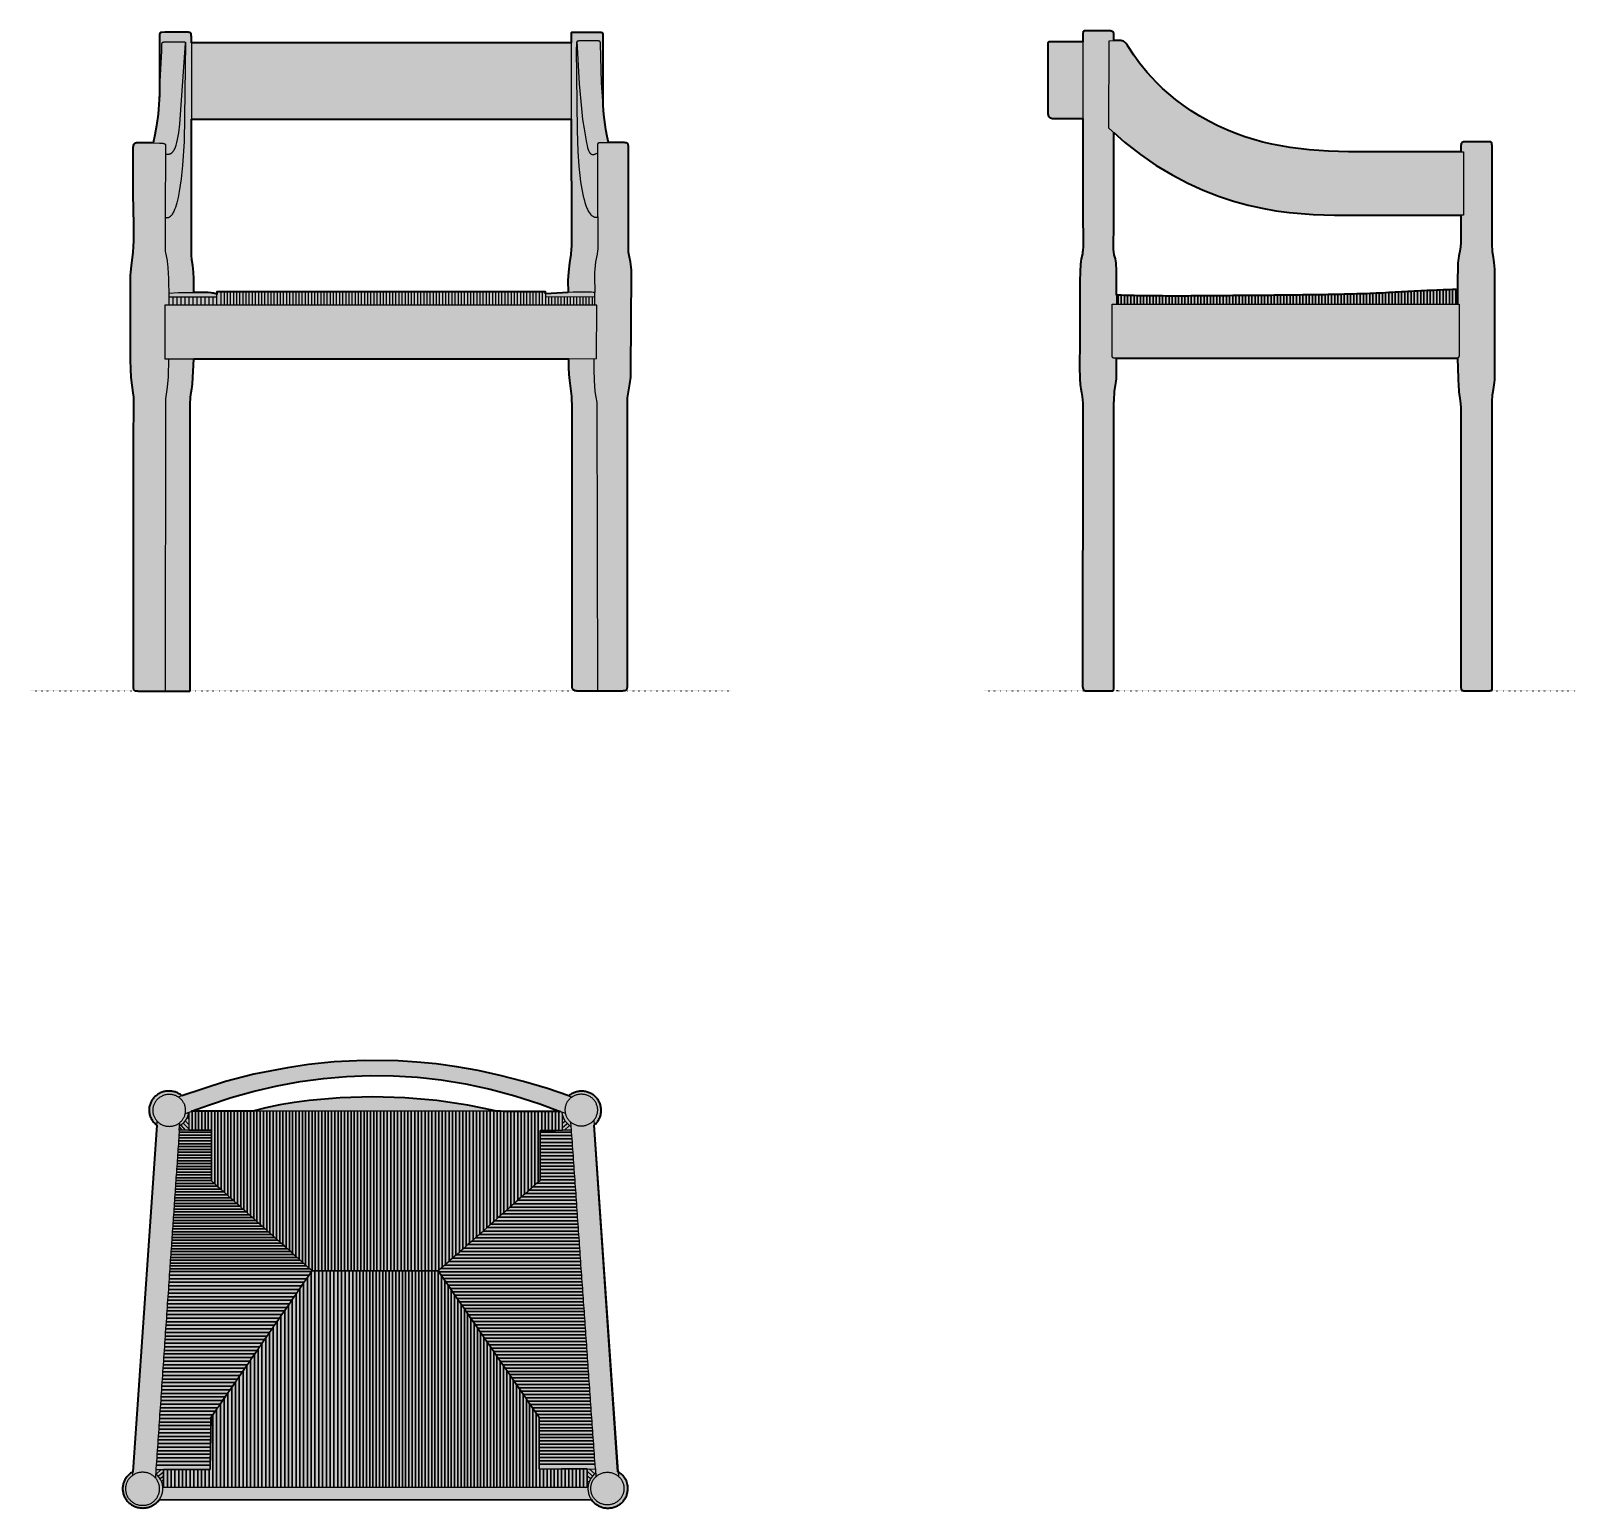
# Model space of a CAD drawing. Header units: millimetres. Extents: x 0 to 1796, y -950 to 767.
import ezdxf

# ---------------------------------------------------------------- set-up
doc = ezdxf.new("R2010")
doc.units = ezdxf.units.MM
doc.linetypes.add('Dots', pattern=[1, 0, -1])
doc.layers.add('Blocks', color=7, linetype='Continuous')
doc.layers.add('Blocks$Fill', color=7, linetype='Continuous', true_color=0xffffff)
for name, color, linetype, lineweight, true_color in [('Blocks$Inner', 7, 'Continuous', 25, 0x007f00), ('Blocks$Outline', 7, 'Continuous', 35, 0xff3f3f), ('Groud', 7, 'Dots', 25, 0x243775)]:
    doc.layers.add(name, color=color, linetype=linetype, lineweight=lineweight, true_color=true_color)

# ---------------------------------------------------------------- blocks, each defined once
blk = doc.blocks.new('Carimate Dining Chair Side')
at = {"layer": 'Blocks$Fill'}
h = blk.add_hatch(color=256, dxfattribs=at)
h.paths.add_polyline_path([(114.3, 665.1), (114.6, 516.4), (114.3, 511.7), (114, 509.7), (113.9, 508.8), (113.7, 508), (112.4, 502.1), (111.9, 499), (111.6, 495.6), (111, 487.2), (110.9, 475.5), (110.7, 362.4), (111.2, 356.1), (111.5, 353.4), (112, 351), (112.8, 346.5), (113.4, 342.2), (113.9, 338.1), (114.1, 334.1), (114.3, 318.9), (114, 5.7), (114, 4.7), (114.2, 3.9), (114.2, 3.5), (114.3, 3.2), (114.4, 2.8), (114.5, 2.5), (114.6, 2.2), (114.7, 1.9), (114.8, 1.8), (114.9, 1.7), (115, 1.6), (115, 1.4), (115.1, 1.3), (115.2, 1.2), (115.3, 1.1), (115.4, 1), (115.5, 0.9), (115.6, 0.8), (115.7, 0.7), (115.8, 0.7), (115.9, 0.6), (116, 0.5), (116.2, 0.4), (116.3, 0.4), (116.4, 0.3), (116.6, 0.3), (116.8, 0.2), (117.1, 0.1), (117.4, 0), (117.8, -0.1), (118.1, -0.1), (118.5, -0.2), (118.9, -0.2), (119.8, -0.2), (147.1, -0.2), (147.6, -0.2), (147.9, -0.2), (148.1, -0.2), (148.4, -0.1), (148.5, -0.1), (148.6, -0.1), (148.7, -0.1), (148.8, 0), (148.9, 0), (149, 0), (149, 0.1), (149.1, 0.1), (149.2, 0.2), (149.3, 0.2), (149.3, 0.3), (149.4, 0.4), (149.5, 0.4), (149.5, 0.5), (149.6, 0.6), (149.6, 0.6), (149.6, 0.7), (149.7, 0.8), (149.7, 0.9), (149.8, 1), (149.8, 1.1), (149.9, 1.3), (149.9, 1.4), (150, 1.7), (150.1, 2), (150.1, 2.8), (150.3, 4.8), (150.3, 11.3), (150.6, 340.7), (150.9, 344.7), (151.2, 348), (152.7, 357.5), (153, 359.8), (153.2, 362.5), (153.4, 365.6), (153.4, 369.5), (153.4, 386.4), (549.7, 386.7), (550.3, 363), (550.7, 353.5), (551, 349.9), (551.3, 347.3), (552.8, 337), (553.3, 329.8), (553.5, 319.3), (553.5, 4.7), (553.5, 3.8), (553.6, 3.5), (553.6, 3.1), (553.7, 2.8), (553.8, 2.5), (553.8, 2.2), (553.9, 1.9), (554, 1.8), (554, 1.7), (554.1, 1.6), (554.1, 1.5), (554.2, 1.4), (554.3, 1.3), (554.3, 1.2), (554.4, 1.1), (554.5, 1), (554.6, 0.9), (554.6, 0.9), (554.7, 0.8), (554.8, 0.7), (554.9, 0.7), (555, 0.6), (555.1, 0.5), (555.2, 0.5), (555.3, 0.4), (555.4, 0.4), (555.5, 0.4), (555.8, 0.3), (556, 0.2), (556.3, 0.2), (556.6, 0.1), (557.2, 0.1), (557.9, 0), (559.5, 0), (584.7, 0), (586.6, 0), (587.4, 0.1), (587.7, 0.2), (588, 0.2), (588.3, 0.3), (588.4, 0.3), (588.6, 0.4), (588.7, 0.4), (588.8, 0.5), (588.9, 0.5), (589, 0.6), (589.1, 0.7), (589.2, 0.7), (589.2, 0.8), (589.2, 0.8), (589.3, 0.9), (589.3, 0.9), (589.4, 1), (589.4, 1), (589.4, 1), (589.5, 1.1), (589.5, 1.1), (589.5, 1.2), (589.6, 1.3), (589.6, 1.4), (589.7, 1.5), (589.7, 1.6), (589.7, 1.7), (589.8, 1.9), (589.8, 2.1), (589.9, 2.4), (589.9, 2.7), (589.9, 3.4), (589.9, 7.1), (589.9, 338), (590.1, 342.1), (590.2, 344), (590.5, 345.9), (591.4, 350.3), (591.9, 352.8), (592.3, 355.5), (592.6, 358.3), (592.8, 361.4), (593.1, 379.1), (593.1, 480.7), (592.9, 490), (592.3, 497.6), (591.6, 503.6), (590.7, 508), (590.5, 508.9), (590.4, 509.9), (590.1, 512.1), (589.8, 517.4), (589.7, 532.9), (589.6, 634.9), (589.6, 635.5), (589.6, 635.8), (589.5, 636.1), (589.5, 636.3), (589.5, 636.4), (589.4, 636.5), (589.4, 636.7), (589.4, 636.8), (589.3, 636.8), (589.3, 636.9), (589.3, 637), (589.2, 637), (589.2, 637.1), (589.2, 637.1), (589.1, 637.2), (589.1, 637.2), (589.1, 637.3), (589, 637.3), (589, 637.3), (589, 637.4), (588.9, 637.4), (588.9, 637.4), (588.8, 637.5), (588.8, 637.5), (588.8, 637.5), (588.7, 637.5), (588.6, 637.6), (588.6, 637.6), (588.5, 637.7), (588.4, 637.7), (588.3, 637.8), (588.2, 637.8), (588, 637.8), (587.8, 637.9), (587.5, 637.9), (586.9, 638), (586.2, 638), (582.1, 638), (557.7, 638), (557, 638), (556.7, 637.9), (556.4, 637.9), (556.1, 637.8), (555.9, 637.7), (555.7, 637.7), (555.6, 637.6), (555.5, 637.6), (555.4, 637.5), (555.3, 637.5), (555.2, 637.4), (555.1, 637.4), (555, 637.3), (554.9, 637.2), (554.8, 637.2), (554.7, 637.1), (554.6, 637), (554.6, 636.9), (554.5, 636.8), (554.4, 636.7), (554.3, 636.6), (554.3, 636.5), (554.2, 636.4), (554.2, 636.3), (554.1, 636.1), (554, 635.9), (553.9, 635.6), (553.8, 635.3), (553.8, 634.9), (553.6, 634.2), (553.6, 633.3), (553.5, 632.3), (553.5, 630), (553.5, 626.5), (399.6, 627.2), (377.2, 628.7), (355.3, 631.3), (333.9, 635.2), (323.3, 637.7), (312.8, 640.6), (302.4, 643.9), (292, 647.7), (281.5, 651.9), (271.1, 656.7), (260.7, 662), (250.2, 667.9), (240, 674.2), (230.7, 680.6), (222, 687.1), (214.1, 693.6), (206.8, 700.1), (200.2, 706.5), (194.3, 712.7), (189, 718.6), (180.2, 729.5), (173.6, 738.7), (166.3, 749.8), (165.5, 751), (164.7, 752.1), (164.2, 752.5), (163.8, 752.9), (163.4, 753.3), (163, 753.7), (162.6, 754), (162.2, 754.3), (161.8, 754.6), (161.3, 754.8), (160.9, 755), (160.4, 755.2), (159.9, 755.3), (159.3, 755.5), (158.8, 755.6), (158.2, 755.6), (156.8, 755.8), (155.4, 755.8), (153.7, 755.8), (150.2, 755.7), (150.2, 763.3), (150.1, 763.9), (150.1, 764.2), (150.1, 764.4), (150, 764.6), (149.9, 764.9), (149.9, 765), (149.9, 765.1), (149.8, 765.2), (149.8, 765.3), (149.7, 765.3), (149.6, 765.4), (149.6, 765.5), (149.5, 765.6), (149.5, 765.7), (149.4, 765.7), (149.3, 765.8), (149.2, 765.9), (149.1, 766), (149, 766), (148.9, 766.1), (148.8, 766.1), (148.7, 766.2), (148.6, 766.2), (148.4, 766.3), (148.1, 766.4), (147.8, 766.5), (147.5, 766.6), (147.2, 766.7), (146.4, 766.8), (145.6, 766.8), (144.6, 766.9), (142.2, 766.9), (116.8, 766.9), (116.3, 766.9), (116.1, 766.8), (115.9, 766.8), (115.8, 766.8), (115.7, 766.8), (115.6, 766.7), (115.5, 766.7), (115.5, 766.7), (115.4, 766.6), (115.3, 766.6), (115.2, 766.5), (115.2, 766.5), (115.1, 766.4), (115, 766.4), (115, 766.3), (114.9, 766.3), (114.9, 766.2), (114.8, 766.1), (114.8, 766), (114.8, 766), (114.7, 765.9), (114.7, 765.8), (114.6, 765.7), (114.6, 765.5), (114.5, 765.3), (114.5, 765), (114.4, 764.7), (114.4, 764.1), (114.4, 763.3), (114.3, 759.1), (114.3, 754.3), (77.1, 754.3), (76.2, 754.3), (75.8, 754.2), (75.4, 754.2), (75.1, 754.1), (74.9, 754.1), (74.8, 754), (74.7, 754), (74.5, 754), (74.4, 753.9), (74.3, 753.8), (74.2, 753.8), (74.2, 753.7), (74.1, 753.7), (74.1, 753.7), (74, 753.6), (74, 753.6), (74, 753.6), (73.9, 753.5), (73.9, 753.5), (73.9, 753.4), (73.8, 753.4), (73.8, 753.3), (73.7, 753.2), (73.7, 753.1), (73.6, 753), (73.6, 752.9), (73.5, 752.7), (73.5, 752.6), (73.5, 752.5), (73.4, 752.2), (73.4, 751.9), (73.4, 751.5), (73.4, 750.8), (73.6, 744.8), (73.6, 670.6), (73.7, 670.3), (73.7, 669.9), (73.8, 669.6), (73.8, 669.3), (73.9, 669), (74, 668.7), (74.1, 668.4), (74.2, 668.1), (74.4, 667.8), (74.5, 667.6), (74.7, 667.3), (74.9, 667.1), (75, 667), (75.1, 666.9), (75.3, 666.7), (75.6, 666.5), (75.8, 666.3), (76.1, 666.1), (76.4, 666), (76.7, 665.8), (77, 665.7), (77.4, 665.6), (77.7, 665.5), (78.1, 665.4), (78.5, 665.3), (78.9, 665.2), (79.4, 665.2), (80.4, 665.1), (81.4, 665.1)], flags=0)
h.paths.add_polyline_path([(355.1, 459.8), (351.4, 459.8), (347.7, 459.7), (344, 459.7), (340.3, 459.7), (336.6, 459.7), (332.9, 459.6), (329.2, 459.6), (325.5, 459.6), (321.8, 459.5), (318.1, 459.5), (314.4, 459.5), (310.7, 459.5), (307, 459.4), (303.3, 459.4), (299.6, 459.4), (295.8, 459.3), (292.1, 459.3), (288.4, 459.3), (284.7, 459.2), (281, 459.2), (277.3, 459.2), (273.6, 459.1), (269.9, 459.1), (266.9, 459.1), (266.2, 459.1), (262.5, 459), (258.8, 459), (255.1, 458.9), (251.4, 458.9), (247.7, 458.9), (244, 458.9), (240.3, 458.9), (236.6, 458.8), (232.9, 458.8), (229.2, 458.8), (225.5, 458.8), (221.8, 458.8), (218.1, 458.8), (214.4, 458.8), (210.7, 458.8), (207, 458.9), (203.3, 458.9), (199.6, 458.9), (195.9, 459), (192.2, 459), (188.5, 459), (184.8, 459.1), (181.1, 459.2), (177.4, 459.2), (173.7, 459.3), (170, 459.4), (166.3, 459.5), (162.6, 459.6), (158.9, 459.7), (157.7, 459.7), (155.2, 459.7), (155.2, 459.7), (153.4, 459.7), (153.3, 491.1), (153.1, 494.2), (152.8, 497.1), (152.5, 499.7), (152, 502.1), (151.5, 504.3), (150.8, 506.5), (150.7, 507), (150.5, 507.6), (150.3, 509), (150.1, 510.5), (150, 512.1), (149.9, 515.8), (149.9, 519.9), (150.2, 648.8), (162.8, 637.7), (181.2, 623.3), (199.6, 610.6), (217.9, 599.6), (236.1, 590), (254.2, 581.8), (271.9, 574.9), (289.3, 569.1), (306.2, 564.5), (322.7, 560.8), (338.6, 557.9), (353.8, 555.8), (382, 553.5), (406.8, 552.9), (553.5, 552.9), (553.4, 520.9), (553, 516), (552.4, 510.9), (551.3, 505.4), (550.7, 502.6), (550.3, 499.9), (550, 497), (549.8, 493.9), (549.6, 475.7), (549.6, 449.4), (548, 449.4), (548, 466.2), (543.9, 466.2), (540.2, 466.1), (536.5, 466), (532.8, 465.8), (529.1, 465.7), (525.4, 465.5), (521.7, 465.4), (518, 465.2), (514.3, 465.1), (510.6, 464.9), (506.9, 464.7), (503.2, 464.5), (499.4, 464.3), (495.7, 464.1), (492, 463.9), (488.3, 463.7), (484.6, 463.5), (480.9, 463.3), (477.2, 463.1), (474.6, 463), (473.5, 462.9), (469.8, 462.7), (466.1, 462.5), (462.4, 462.3), (458.7, 462.2), (455, 462), (451.3, 461.8), (447.6, 461.7), (443.9, 461.5), (440.2, 461.4), (436.5, 461.3), (432.8, 461.2), (429.1, 461.1), (425.4, 461), (421.7, 460.9), (418, 460.8), (414.3, 460.7), (410.6, 460.6), (406.9, 460.5), (403.2, 460.4), (399.5, 460.4), (395.8, 460.3), (392.1, 460.3), (388.4, 460.2), (384.7, 460.1), (381, 460.1), (377.3, 460), (373.6, 460), (369.9, 460), (366.2, 459.9), (362.5, 459.9), (358.8, 459.8)], flags=0)
at = {"layer": 'Blocks$Inner', "extrusion": (8.74227e-08, 3.25841e-07, 1)}
for points in [[(114.3, 665.1), (81.4, 665.1), (80.4, 665.1), (79.4, 665.2), (78.9, 665.2), (78.5, 665.3), (78.1, 665.4), (77.7, 665.5), (77.4, 665.6), (77, 665.7), (76.7, 665.8), (76.4, 666), (76.1, 666.1), (75.8, 666.3), (75.6, 666.5), (75.3, 666.7), (75.1, 666.9), (75, 667), (74.9, 667.1), (74.7, 667.3), (74.5, 667.6), (74.4, 667.8), (74.2, 668.1), (74.1, 668.4), (74, 668.7), (73.9, 669), (73.8, 669.3), (73.8, 669.6), (73.7, 669.9), (73.7, 670.3), (73.6, 670.6), (73.6, 671.4), (73.6, 744.8), (73.4, 749.9), (73.4, 750.8), (73.4, 751.5), (73.4, 751.9), (73.4, 752.2), (73.5, 752.5), (73.5, 752.6), (73.5, 752.7), (73.6, 752.9), (73.6, 753), (73.7, 753.1), (73.7, 753.2), (73.8, 753.3), (73.8, 753.4), (73.9, 753.4), (73.9, 753.5), (73.9, 753.5), (74, 753.6), (74, 753.6), (74, 753.6), (74.1, 753.7), (74.1, 753.7), (74.2, 753.7), (74.2, 753.8), (74.3, 753.8), (74.4, 753.9), (74.5, 754), (74.7, 754), (74.8, 754), (74.9, 754.1), (75.1, 754.1), (75.4, 754.2), (75.8, 754.2), (76.2, 754.3), (77.1, 754.3), (78.2, 754.3), (114.3, 754.3)], [(150.2, 755.7), (150.2, 762.7), (150.2, 763.3), (150.1, 763.9), (150.1, 764.2), (150.1, 764.4), (150, 764.6), (149.9, 764.9), (149.9, 765), (149.9, 765.1), (149.8, 765.2), (149.8, 765.3), (149.7, 765.3), (149.6, 765.4), (149.6, 765.5), (149.5, 765.6), (149.5, 765.7), (149.4, 765.7), (149.3, 765.8), (149.2, 765.9), (149.1, 766), (149, 766), (148.9, 766.1), (148.8, 766.1), (148.7, 766.2), (148.6, 766.2), (148.4, 766.3), (148.1, 766.4), (147.8, 766.5), (147.5, 766.6), (147.2, 766.7), (146.4, 766.8), (145.6, 766.8), (144.6, 766.9), (142.2, 766.9), (117.4, 766.9), (116.8, 766.9), (116.3, 766.9), (116.1, 766.8), (115.9, 766.8), (115.8, 766.8), (115.7, 766.8), (115.6, 766.7), (115.5, 766.7), (115.5, 766.7), (115.4, 766.6), (115.3, 766.6), (115.2, 766.5), (115.2, 766.5), (115.1, 766.4), (115, 766.4), (115, 766.3), (114.9, 766.3), (114.9, 766.2), (114.8, 766.1), (114.8, 766), (114.8, 766), (114.7, 765.9), (114.7, 765.8), (114.6, 765.7), (114.6, 765.5), (114.5, 765.3), (114.5, 765), (114.4, 764.7), (114.4, 764.1), (114.4, 763.3), (114.3, 759.1), (114.3, 548.1), (114.7, 527.6), (114.6, 516.4), (114.3, 511.7), (114, 509.7), (113.9, 508.8), (113.7, 508), (112.4, 502.1), (111.9, 499), (111.6, 495.6), (111, 487.2), (110.9, 475.5), (110.9, 404.7), (110.4, 376.8), (110.7, 362.4), (111.2, 356.1), (111.5, 353.4), (112, 351), (112.8, 346.5), (113.4, 342.2), (113.9, 338.1), (114.1, 334.1), (114.3, 318.9), (113.9, 7.8), (114, 5.7), (114, 4.7), (114.2, 3.9), (114.2, 3.5), (114.3, 3.2), (114.4, 2.8), (114.5, 2.5), (114.6, 2.2), (114.7, 1.9), (114.8, 1.8), (114.9, 1.7), (115, 1.6), (115, 1.4), (115.1, 1.3), (115.2, 1.2), (115.3, 1.1), (115.4, 1), (115.5, 0.9), (115.6, 0.8), (115.7, 0.7), (115.8, 0.7), (115.9, 0.6), (116, 0.5), (116.2, 0.4), (116.3, 0.4), (116.4, 0.3), (116.6, 0.3), (116.8, 0.2), (117.1, 0.1), (117.4, 0), (117.8, -0.1), (118.1, -0.1), (118.5, -0.2), (118.9, -0.2), (119.8, -0.2), (147.1, -0.2), (147.6, -0.2), (147.9, -0.2), (148.1, -0.2), (148.4, -0.1), (148.5, -0.1), (148.6, -0.1), (148.7, -0.1), (148.8, 0), (148.9, 0), (149, 0), (149, 0.1), (149.1, 0.1), (149.2, 0.2), (149.3, 0.2), (149.3, 0.3), (149.4, 0.4), (149.5, 0.4), (149.5, 0.5), (149.6, 0.6), (149.6, 0.6), (149.6, 0.7), (149.7, 0.8), (149.7, 0.9), (149.8, 1), (149.8, 1.1), (149.9, 1.3), (149.9, 1.4), (150, 1.7), (150.1, 2), (150.1, 2.8), (150.3, 4.8), (150.3, 11.3), (150.2, 308.1), (150.3, 331), (150.6, 340.7), (150.9, 344.7), (151.2, 348), (152.7, 357.5), (153, 359.8), (153.2, 362.5), (153.4, 365.6), (153.4, 369.5), (153.4, 386.4), (549.7, 386.7), (550.3, 363), (550.7, 353.5), (551, 349.9), (551.3, 347.3), (552.8, 337), (553.3, 329.8), (553.5, 319.3), (553.5, 5.6), (553.5, 4.7), (553.5, 3.8), (553.6, 3.5), (553.6, 3.1), (553.7, 2.8), (553.8, 2.5), (553.8, 2.2), (553.9, 1.9), (554, 1.8), (554, 1.7), (554.1, 1.6), (554.1, 1.5), (554.2, 1.4), (554.3, 1.3), (554.3, 1.2), (554.4, 1.1), (554.5, 1), (554.6, 0.9), (554.6, 0.9), (554.7, 0.8), (554.8, 0.7), (554.9, 0.7), (555, 0.6), (555.1, 0.5), (555.2, 0.5), (555.3, 0.4), (555.4, 0.4), (555.5, 0.4), (555.8, 0.3), (556, 0.2), (556.3, 0.2), (556.6, 0.1), (557.2, 0.1), (557.9, 0), (559.5, 0), (584.7, 0), (586.6, 0), (587.4, 0.1), (587.7, 0.2), (588, 0.2), (588.3, 0.3), (588.4, 0.3), (588.6, 0.4), (588.7, 0.4), (588.8, 0.5), (588.9, 0.5), (589, 0.6), (589.1, 0.7), (589.2, 0.7), (589.2, 0.8), (589.2, 0.8), (589.3, 0.9), (589.3, 0.9), (589.4, 1), (589.4, 1), (589.4, 1), (589.5, 1.1), (589.5, 1.1), (589.5, 1.2), (589.6, 1.3), (589.6, 1.4), (589.7, 1.5), (589.7, 1.6), (589.7, 1.7), (589.8, 1.9), (589.8, 2.1), (589.9, 2.4), (589.9, 2.7), (589.9, 3.4), (589.9, 7.1), (589.9, 332.8), (589.9, 338), (590.1, 342.1), (590.2, 344), (590.5, 345.9), (591.4, 350.3), (591.9, 352.8), (592.3, 355.5), (592.6, 358.3), (592.8, 361.4), (593.1, 379.1), (593.1, 480.7), (592.9, 490), (592.3, 497.6), (591.6, 503.6), (590.7, 508), (590.5, 508.9), (590.4, 509.9), (590.1, 512.1), (589.8, 517.4), (589.7, 532.9), (589.7, 634.1), (589.6, 634.9), (589.6, 635.5), (589.6, 635.8), (589.5, 636.1), (589.5, 636.3), (589.5, 636.4), (589.4, 636.5), (589.4, 636.7), (589.4, 636.8), (589.3, 636.8), (589.3, 636.9), (589.3, 637), (589.2, 637), (589.2, 637.1), (589.2, 637.1), (589.1, 637.2), (589.1, 637.2), (589.1, 637.3), (589, 637.3), (589, 637.3), (589, 637.4), (588.9, 637.4), (588.9, 637.4), (588.8, 637.5), (588.8, 637.5), (588.8, 637.5), (588.7, 637.5), (588.6, 637.6), (588.6, 637.6), (588.5, 637.7), (588.4, 637.7), (588.3, 637.8), (588.2, 637.8), (588, 637.8), (587.8, 637.9), (587.5, 637.9), (586.9, 638), (586.2, 638), (582.1, 638), (558.5, 638), (557.7, 638), (557, 638), (556.7, 637.9), (556.4, 637.9), (556.1, 637.8), (555.9, 637.7), (555.7, 637.7), (555.6, 637.6), (555.5, 637.6), (555.4, 637.5), (555.3, 637.5), (555.2, 637.4), (555.1, 637.4), (555, 637.3), (554.9, 637.2), (554.8, 637.2), (554.7, 637.1), (554.6, 637), (554.6, 636.9), (554.5, 636.8), (554.4, 636.7), (554.3, 636.6), (554.3, 636.5), (554.2, 636.4), (554.2, 636.3), (554.1, 636.1), (554, 635.9), (553.9, 635.6), (553.8, 635.3), (553.8, 634.9), (553.6, 634.2), (553.6, 633.3), (553.5, 632.3), (553.5, 630), (553.5, 626.5)], [(150.2, 648.8), (150.2, 537.8), (149.9, 519.9), (149.9, 515.8), (150, 512.1), (150.1, 510.5), (150.3, 509), (150.5, 507.6), (150.7, 507), (150.8, 506.5), (151.5, 504.3), (152, 502.1), (152.5, 499.7), (152.8, 497.1), (153.1, 494.2), (153.3, 491.1), (153.4, 483.5), (153.4, 459.9), (153.4, 449.3)], [(153.4, 386.4), (150.8, 386.5), (150.5, 386.5), (150.3, 386.5), (150.1, 386.6), (150, 386.6), (149.9, 386.6), (149.8, 386.6), (149.7, 386.7), (149.6, 386.7), (149.5, 386.8), (149.4, 386.8), (149.3, 386.8), (149.3, 386.9), (149.3, 386.9), (149.2, 386.9), (149.2, 387), (149.1, 387), (149.1, 387.1), (149, 387.2), (148.9, 387.2), (148.9, 387.3), (148.8, 387.4), (148.8, 387.5), (148.7, 387.6), (148.7, 387.7), (148.6, 387.8), (148.6, 388.1), (148.5, 388.3), (148.4, 388.6), (148.4, 389), (148.4, 389.3), (148.3, 390.2), (148.3, 392.3), (148.3, 447.5), (148.2, 448.1), (148.2, 448.3), (148.3, 448.5), (148.3, 448.6), (148.3, 448.7), (148.3, 448.8), (148.3, 448.8), (148.3, 448.8), (148.3, 448.9), (148.3, 448.9), (148.3, 448.9), (148.3, 448.9), (148.4, 449), (148.4, 449), (148.4, 449), (148.4, 449), (148.4, 449.1), (148.4, 449.1), (148.4, 449.1), (148.4, 449.1), (148.4, 449.1), (148.5, 449.1), (148.5, 449.1), (148.5, 449.1), (148.5, 449.2), (148.5, 449.2), (148.6, 449.2), (148.6, 449.2), (148.6, 449.2), (148.6, 449.2), (148.7, 449.2), (148.7, 449.3), (148.8, 449.3), (148.8, 449.3), (148.9, 449.3), (149, 449.3), (149.1, 449.3), (149.4, 449.4), (149.7, 449.4), (150.6, 449.4), (155.2, 449.4), (155.2, 459.7)], [(548, 466.2), (548, 449.4), (551.7, 449.4), (551.7, 391.8), (551.7, 390.6), (551.6, 390.1), (551.6, 389.6), (551.5, 389.2), (551.4, 388.8), (551.3, 388.5), (551.2, 388.3), (551.2, 388.1), (551.1, 388), (551, 387.8), (550.9, 387.7), (550.9, 387.6), (550.8, 387.5), (550.7, 387.4), (550.6, 387.3), (550.5, 387.2), (550.4, 387.1), (550.4, 387.1), (550.3, 387), (550.2, 387), (550.1, 386.9), (550, 386.8), (549.9, 386.8), (549.8, 386.8), (549.7, 386.7)]]:
    blk.add_lwpolyline(points, dxfattribs=at)
for points in [[(144.7, 755.4), (153.7, 755.8), (155.4, 755.8), (156.8, 755.8), (158.2, 755.6), (158.8, 755.6), (159.3, 755.5), (159.9, 755.3), (160.4, 755.2), (160.9, 755), (161.3, 754.8), (161.8, 754.6), (162.2, 754.3), (162.6, 754), (163, 753.7), (163.4, 753.3), (163.8, 752.9), (164.2, 752.5), (164.7, 752.1), (165.5, 751), (166.3, 749.8), (173.6, 738.7), (180.2, 729.5), (189, 718.6), (194.3, 712.7), (200.2, 706.5), (206.8, 700.1), (214.1, 693.6), (222, 687.1), (230.7, 680.6), (240, 674.2), (250.2, 667.9), (260.7, 662), (271.1, 656.7), (281.5, 651.9), (292, 647.7), (302.4, 643.9), (312.8, 640.6), (323.3, 637.7), (333.9, 635.2), (355.3, 631.3), (377.2, 628.7), (399.6, 627.2), (422.8, 626.5), (556.5, 626.5), (556.5, 552.9), (406.8, 552.9), (382, 553.5), (353.8, 555.8), (338.6, 557.9), (322.7, 560.8), (306.2, 564.5), (289.3, 569.1), (271.9, 574.9), (254.2, 581.8), (236.1, 590), (217.9, 599.6), (199.6, 610.6), (181.2, 623.3), (162.8, 637.7), (144.5, 653.8)], [(157.7, 459.7), (155.2, 459.7), (155.2, 449.4), (158.9, 449.4), (158.9, 459.7)], [(158.9, 459.7), (158.9, 449.4), (162.6, 449.4), (162.6, 459.6)], [(162.6, 459.6), (162.6, 449.4), (166.3, 449.4), (166.3, 459.5)], [(166.3, 459.5), (166.3, 449.4), (170, 449.4), (170, 459.4)], [(170, 459.4), (170, 449.4), (173.7, 449.4), (173.7, 459.3)], [(173.7, 459.3), (173.7, 449.4), (177.4, 449.4), (177.4, 459.2)], [(177.4, 459.2), (177.4, 449.4), (181.1, 449.4), (181.1, 459.2)], [(181.1, 459.2), (181.1, 449.4), (184.8, 449.4), (184.8, 459.1)], [(184.8, 459.1), (184.8, 449.4), (188.5, 449.4), (188.5, 459)], [(188.5, 459), (188.5, 449.4), (192.2, 449.4), (192.2, 459)], [(192.2, 459), (192.2, 449.4), (195.9, 449.4), (195.9, 459)], [(195.9, 459), (195.9, 449.4), (199.6, 449.4), (199.6, 458.9)], [(199.6, 458.9), (199.6, 449.4), (203.3, 449.4), (203.3, 458.9)], [(203.3, 458.9), (203.3, 449.4), (207, 449.4), (207, 458.9)], [(207, 458.9), (207, 449.4), (210.7, 449.4), (210.7, 458.8)], [(210.7, 458.8), (210.7, 449.4), (214.4, 449.4), (214.4, 458.8)], [(214.4, 458.8), (214.4, 449.4), (218.1, 449.4), (218.1, 458.8)], [(218.1, 458.8), (218.1, 449.4), (221.8, 449.4), (221.8, 458.8)], [(221.8, 458.8), (221.8, 449.4), (225.5, 449.4), (225.5, 458.8)], [(225.5, 458.8), (225.5, 449.4), (229.2, 449.4), (229.2, 458.8)], [(229.2, 458.8), (229.2, 449.4), (232.9, 449.4), (232.9, 458.8)], [(232.9, 458.8), (232.9, 449.4), (236.6, 449.4), (236.6, 458.8)], [(236.6, 458.8), (236.6, 449.4), (240.3, 449.4), (240.3, 458.9)], [(240.3, 458.9), (240.3, 449.4), (244, 449.4), (244, 458.9)], [(244, 458.9), (244, 449.4), (247.7, 449.4), (247.7, 458.9)], [(247.7, 458.9), (247.7, 449.4), (251.4, 449.4), (251.4, 458.9)], [(251.4, 458.9), (251.4, 449.4), (255.1, 449.4), (255.1, 458.9)], [(255.1, 458.9), (255.1, 449.4), (258.8, 449.4), (258.8, 459)], [(258.8, 459), (258.8, 449.4), (262.5, 449.4), (262.5, 459)], [(262.5, 459), (262.5, 449.4), (266.2, 449.4), (266.2, 459.1)], [(266.9, 459.1), (266.2, 459.1), (266.2, 449.4), (269.9, 449.4), (269.9, 459.1)], [(269.9, 459.1), (269.9, 449.4), (273.6, 449.4), (273.6, 459.1)], [(273.6, 459.1), (273.6, 449.4), (277.3, 449.4), (277.3, 459.2)], [(277.3, 459.2), (277.3, 449.4), (281, 449.4), (281, 459.2)], [(281, 459.2), (281, 449.4), (284.7, 449.4), (284.7, 459.2)], [(284.7, 459.2), (284.7, 449.4), (288.4, 449.4), (288.4, 459.3)], [(288.4, 459.3), (288.4, 449.4), (292.1, 449.4), (292.1, 459.3)], [(292.1, 459.3), (292.1, 449.4), (295.8, 449.4), (295.8, 459.3)], [(295.8, 459.3), (295.8, 449.4), (299.6, 449.4), (299.6, 459.4)], [(299.6, 459.4), (299.6, 449.4), (303.3, 449.4), (303.3, 459.4)], [(303.3, 459.4), (303.3, 449.4), (307, 449.4), (307, 459.4)], [(307, 459.4), (307, 449.4), (310.7, 449.4), (310.7, 459.5)], [(310.7, 459.5), (310.7, 449.4), (314.4, 449.4), (314.4, 459.5)], [(314.4, 459.5), (314.4, 449.4), (318.1, 449.4), (318.1, 459.5)], [(318.1, 459.5), (318.1, 449.4), (321.8, 449.4), (321.8, 459.5)], [(321.8, 459.5), (321.8, 449.4), (325.5, 449.4), (325.5, 459.6)], [(325.5, 459.6), (325.5, 449.4), (329.2, 449.4), (329.2, 459.6)], [(329.2, 459.6), (329.2, 449.4), (332.9, 449.4), (332.9, 459.6)], [(332.9, 459.6), (332.9, 449.4), (336.6, 449.4), (336.6, 459.7)], [(336.6, 459.7), (336.6, 449.4), (340.3, 449.4), (340.3, 459.7)], [(340.3, 459.7), (340.3, 449.4), (344, 449.4), (344, 459.7)], [(344, 459.7), (344, 449.4), (347.7, 449.4), (347.7, 459.7)], [(347.7, 459.7), (347.7, 449.4), (351.4, 449.4), (351.4, 459.8)], [(351.4, 459.8), (351.4, 449.4), (355.1, 449.4), (355.1, 459.8)], [(355.1, 459.8), (355.1, 449.4), (358.8, 449.4), (358.8, 459.8)], [(358.8, 459.8), (358.8, 449.4), (362.5, 449.4), (362.5, 459.9)], [(362.5, 459.9), (362.5, 449.4), (366.2, 449.4), (366.2, 459.9)], [(366.2, 459.9), (366.2, 449.4), (369.9, 449.4), (369.9, 460)], [(369.9, 460), (369.9, 449.4), (373.6, 449.4), (373.6, 460)], [(373.6, 460), (373.6, 449.4), (377.3, 449.4), (377.3, 460)], [(377.3, 460), (377.3, 449.4), (381, 449.4), (381, 460.1)], [(381, 460.1), (381, 449.4), (384.7, 449.4), (384.7, 460.1)], [(384.7, 460.1), (384.7, 449.4), (388.4, 449.4), (388.4, 460.2)], [(388.4, 460.2), (388.4, 449.4), (392.1, 449.4), (392.1, 460.3)], [(392.1, 460.3), (392.1, 449.4), (395.8, 449.4), (395.8, 460.3)], [(395.8, 460.3), (395.8, 449.4), (399.5, 449.4), (399.5, 460.4)], [(399.5, 460.4), (399.5, 449.4), (403.2, 449.4), (403.2, 460.4)], [(403.2, 460.4), (403.2, 449.4), (406.9, 449.4), (406.9, 460.5)], [(406.9, 460.5), (406.9, 449.4), (410.6, 449.4), (410.6, 460.6)], [(410.6, 460.6), (410.6, 449.4), (414.3, 449.4), (414.3, 460.7)], [(414.3, 460.7), (414.3, 449.4), (418, 449.4), (418, 460.8)], [(418, 460.8), (418, 449.4), (421.7, 449.4), (421.7, 460.9)], [(421.7, 460.9), (421.7, 449.4), (425.4, 449.4), (425.4, 461)], [(425.4, 461), (425.4, 449.4), (429.1, 449.4), (429.1, 461.1)], [(429.1, 461.1), (429.1, 449.4), (432.8, 449.4), (432.8, 461.2)], [(432.8, 461.2), (432.8, 449.4), (436.5, 449.4), (436.5, 461.3)], [(436.5, 461.3), (436.5, 449.4), (440.2, 449.4), (440.2, 461.4)], [(440.2, 461.4), (440.2, 449.4), (443.9, 449.4), (443.9, 461.5)], [(443.9, 461.5), (443.9, 449.4), (447.6, 449.4), (447.6, 461.7)], [(447.6, 461.7), (447.6, 449.4), (451.3, 449.4), (451.3, 461.8)], [(451.3, 461.8), (451.3, 449.4), (455, 449.4), (455, 462)], [(455, 462), (455, 449.4), (458.7, 449.4), (458.7, 462.2)], [(458.7, 462.2), (458.7, 449.4), (462.4, 449.4), (462.4, 462.3)], [(462.4, 462.3), (462.4, 449.4), (466.1, 449.4), (466.1, 462.5)], [(466.1, 462.5), (466.1, 449.4), (469.8, 449.4), (469.8, 462.7)], [(469.8, 462.7), (469.8, 449.4), (473.5, 449.4), (473.5, 462.9)], [(474.6, 463), (473.5, 462.9), (473.5, 449.4), (477.2, 449.4), (477.2, 463.1)], [(477.2, 463.1), (477.2, 449.4), (480.9, 449.4), (480.9, 463.3)], [(480.9, 463.3), (480.9, 449.4), (484.6, 449.4), (484.6, 463.5)], [(484.6, 463.5), (484.6, 449.4), (488.3, 449.4), (488.3, 463.7)], [(488.3, 463.7), (488.3, 449.4), (492, 449.4), (492, 463.9)], [(492, 463.9), (492, 449.4), (495.7, 449.4), (495.7, 464.1)], [(495.7, 464.1), (495.7, 449.4), (499.4, 449.4), (499.4, 464.3)], [(499.4, 464.3), (499.4, 449.4), (503.2, 449.4), (503.2, 464.5)], [(503.2, 464.5), (503.2, 449.4), (506.9, 449.4), (506.9, 464.7)], [(506.9, 464.7), (506.9, 449.4), (510.6, 449.4), (510.6, 464.9)], [(510.6, 464.9), (510.6, 449.4), (514.3, 449.4), (514.3, 465.1)], [(514.3, 465.1), (514.3, 449.4), (518, 449.4), (518, 465.2)], [(518, 465.2), (518, 449.4), (521.7, 449.4), (521.7, 465.4)], [(521.7, 465.4), (521.7, 449.4), (525.4, 449.4), (525.4, 465.5)], [(525.4, 465.5), (525.4, 449.4), (529.1, 449.4), (529.1, 465.7)], [(529.1, 465.7), (529.1, 449.4), (532.8, 449.4), (532.8, 465.8)], [(532.8, 465.8), (532.8, 449.4), (536.5, 449.4), (536.5, 466)], [(536.5, 466), (536.5, 449.4), (540.2, 449.4), (540.2, 466.1)], [(540.2, 466.1), (540.2, 449.4), (543.9, 449.4), (543.9, 466.2)], [(543.9, 466.2), (543.9, 449.4), (548, 449.4), (548, 466.2)]]:
    blk.add_lwpolyline(points, close=True, dxfattribs=at)
at = {"layer": 'Blocks$Inner', "extrusion": (0, 1, 0)}
blk.add_lwpolyline([(-155.3, 0), (-153.4, 0)], dxfattribs=at)
at = {"layer": 'Blocks$Inner', "extrusion": (9.0399e-08, 8.27804e-10, 1)}
blk.add_lwpolyline([(547.9, 466.2), (549.6, 466.2)], dxfattribs=at)
at = {"layer": 'Blocks$Inner'}
blk.add_polyline3d([(553.5, 552.9, 0), (553.5, 525.8, 0), (553.4, 520.9, 0), (553, 516, 0), (552.4, 510.9, 0), (551.3, 505.4, 0), (550.7, 502.6, 0), (550.3, 499.9, 0), (550, 497, 0), (549.8, 493.9, 0), (549.6, 475.7, 0), (549.6, 465.3, 0), (549.6, 449.2, 0)], dxfattribs=at)
at = {"layer": 'Blocks$Outline'}
for points in [[(114.3, 754.3), (78.2, 754.3), (77.1, 754.3), (76.2, 754.3), (75.8, 754.2), (75.4, 754.2), (75.1, 754.1), (74.9, 754.1), (74.8, 754), (74.7, 754), (74.5, 754), (74.4, 753.9), (74.3, 753.8), (74.2, 753.8), (74.2, 753.7), (74.1, 753.7), (74.1, 753.7), (74, 753.6), (74, 753.6), (74, 753.6), (73.9, 753.5), (73.9, 753.5), (73.9, 753.4), (73.8, 753.4), (73.8, 753.3), (73.7, 753.2), (73.7, 753.1), (73.6, 753), (73.6, 752.9), (73.5, 752.7), (73.5, 752.6), (73.5, 752.5), (73.4, 752.2), (73.4, 751.9), (73.4, 751.5), (73.4, 750.8), (73.4, 749.9), (73.6, 744.8), (73.6, 671.4), (73.6, 670.6), (73.7, 670.3), (73.7, 669.9), (73.8, 669.6), (73.8, 669.3), (73.9, 669), (74, 668.7), (74.1, 668.4), (74.2, 668.1), (74.4, 667.8), (74.5, 667.6), (74.7, 667.3), (74.9, 667.1), (75, 667), (75.1, 666.9), (75.3, 666.7), (75.6, 666.5), (75.8, 666.3), (76.1, 666.1), (76.4, 666), (76.7, 665.8), (77, 665.7), (77.4, 665.6), (77.7, 665.5), (78.1, 665.4), (78.5, 665.3), (78.9, 665.2), (79.4, 665.2), (80.4, 665.1), (81.4, 665.1), (114.3, 665.1)], [(150.2, 755.7), (150.2, 762.7), (150.2, 763.3), (150.1, 763.9), (150.1, 764.2), (150.1, 764.4), (150, 764.6), (149.9, 764.9), (149.9, 765), (149.9, 765.1), (149.8, 765.2), (149.8, 765.3), (149.7, 765.3), (149.6, 765.4), (149.6, 765.5), (149.5, 765.6), (149.5, 765.7), (149.4, 765.7), (149.3, 765.8), (149.2, 765.9), (149.1, 766), (149, 766), (148.9, 766.1), (148.8, 766.1), (148.7, 766.2), (148.6, 766.2), (148.4, 766.3), (148.1, 766.4), (147.8, 766.5), (147.5, 766.6), (147.2, 766.7), (146.4, 766.8), (145.6, 766.8), (144.6, 766.9), (142.2, 766.9), (117.4, 766.9), (116.8, 766.9), (116.3, 766.9), (116.1, 766.8), (115.9, 766.8), (115.8, 766.8), (115.7, 766.8), (115.6, 766.7), (115.5, 766.7), (115.5, 766.7), (115.4, 766.6), (115.3, 766.6), (115.2, 766.5), (115.2, 766.5), (115.1, 766.4), (115, 766.4), (115, 766.3), (114.9, 766.3), (114.9, 766.2), (114.8, 766.1), (114.8, 766), (114.8, 766), (114.7, 765.9), (114.7, 765.8), (114.6, 765.7), (114.6, 765.5), (114.5, 765.3), (114.5, 765), (114.4, 764.7), (114.4, 764.1), (114.4, 763.3), (114.3, 759.1), (114.3, 754.3)], [(553.5, 626.5), (422.8, 626.5), (399.6, 627.2), (377.2, 628.7), (355.3, 631.3), (333.9, 635.2), (323.3, 637.7), (312.8, 640.6), (302.4, 643.9), (292, 647.7), (281.5, 651.9), (271.1, 656.7), (260.7, 662), (250.2, 667.9), (240, 674.2), (230.7, 680.6), (222, 687.1), (214.1, 693.6), (206.8, 700.1), (200.2, 706.5), (194.3, 712.7), (189, 718.6), (180.2, 729.5), (173.6, 738.7), (166.3, 749.8), (165.5, 751), (164.7, 752.1), (164.2, 752.5), (163.8, 752.9), (163.4, 753.3), (163, 753.7), (162.6, 754), (162.2, 754.3), (161.8, 754.6), (161.3, 754.8), (160.9, 755), (160.4, 755.2), (159.9, 755.3), (159.3, 755.5), (158.8, 755.6), (158.2, 755.6), (156.8, 755.8), (155.4, 755.8), (153.7, 755.8), (150.2, 755.7)], [(114.3, 665.1), (114.3, 548.1), (114.7, 527.6), (114.6, 516.4), (114.3, 511.7), (114, 509.7), (113.9, 508.8), (113.7, 508), (112.4, 502.1), (111.9, 499), (111.6, 495.6), (111, 487.2), (110.9, 475.5), (110.9, 404.7), (110.4, 376.8), (110.7, 362.4), (111.2, 356.1), (111.5, 353.4), (112, 351), (112.8, 346.5), (113.4, 342.2), (113.9, 338.1), (114.1, 334.1), (114.3, 318.9), (113.9, 7.8), (114, 5.7), (114, 4.7), (114.2, 3.9), (114.2, 3.5), (114.3, 3.2), (114.4, 2.8), (114.5, 2.5), (114.6, 2.2), (114.7, 1.9), (114.8, 1.8), (114.9, 1.7), (115, 1.6), (115, 1.4), (115.1, 1.3), (115.2, 1.2), (115.3, 1.1), (115.4, 1), (115.5, 0.9), (115.6, 0.8), (115.7, 0.7), (115.8, 0.7), (115.9, 0.6), (116, 0.5), (116.2, 0.4), (116.3, 0.4), (116.4, 0.3), (116.6, 0.3), (116.8, 0.2), (117.1, 0.1), (117.4, 0), (117.8, -0.1), (118.1, -0.1), (118.5, -0.2), (118.9, -0.2), (119.8, -0.2), (147.1, -0.2), (147.6, -0.2), (147.9, -0.2), (148.1, -0.2), (148.4, -0.1), (148.5, -0.1), (148.6, -0.1), (148.7, -0.1), (148.8, 0), (148.9, 0), (149, 0), (149, 0.1), (149.1, 0.1), (149.2, 0.2), (149.3, 0.2), (149.3, 0.3), (149.4, 0.4), (149.5, 0.4), (149.5, 0.5), (149.6, 0.6), (149.6, 0.6), (149.6, 0.7), (149.7, 0.8), (149.7, 0.9), (149.8, 1), (149.8, 1.1), (149.9, 1.3), (149.9, 1.4), (150, 1.7), (150.1, 2), (150.1, 2.8), (150.3, 4.8), (150.3, 11.3), (150.2, 308.1), (150.3, 331), (150.6, 340.7), (150.9, 344.7), (151.2, 348), (152.7, 357.5), (153, 359.8), (153.2, 362.5), (153.4, 365.6), (153.4, 369.5), (153.4, 386.4), (549.7, 386.7), (550.3, 363), (550.7, 353.5), (551, 349.9), (551.3, 347.3), (552.8, 337), (553.3, 329.8), (553.5, 319.3), (553.5, 5.6), (553.5, 4.7), (553.5, 3.8), (553.6, 3.5), (553.6, 3.1), (553.7, 2.8), (553.8, 2.5), (553.8, 2.2), (553.9, 1.9), (554, 1.8), (554, 1.7), (554.1, 1.6), (554.1, 1.5), (554.2, 1.4), (554.3, 1.3), (554.3, 1.2), (554.4, 1.1), (554.5, 1), (554.6, 0.9), (554.6, 0.9), (554.7, 0.8), (554.8, 0.7), (554.9, 0.7), (555, 0.6), (555.1, 0.5), (555.2, 0.5), (555.3, 0.4), (555.4, 0.4), (555.5, 0.4), (555.8, 0.3), (556, 0.2), (556.3, 0.2), (556.6, 0.1), (557.2, 0.1), (557.9, 0), (559.5, 0), (584.7, 0), (586.6, 0), (587.4, 0.1), (587.7, 0.2), (588, 0.2), (588.3, 0.3), (588.4, 0.3), (588.6, 0.4), (588.7, 0.4), (588.8, 0.5), (588.9, 0.5), (589, 0.6), (589.1, 0.7), (589.2, 0.7), (589.2, 0.8), (589.2, 0.8), (589.3, 0.9), (589.3, 0.9), (589.4, 1), (589.4, 1), (589.4, 1), (589.5, 1.1), (589.5, 1.1), (589.5, 1.2), (589.6, 1.3), (589.6, 1.4), (589.7, 1.5), (589.7, 1.6), (589.7, 1.7), (589.8, 1.9), (589.8, 2.1), (589.9, 2.4), (589.9, 2.7), (589.9, 3.4), (589.9, 7.1), (589.9, 332.8), (589.9, 338), (590.1, 342.1), (590.2, 344), (590.5, 345.9), (591.4, 350.3), (591.9, 352.8), (592.3, 355.5), (592.6, 358.3), (592.8, 361.4), (593.1, 379.1), (593.1, 480.7), (592.9, 490), (592.3, 497.6), (591.6, 503.6), (590.7, 508), (590.5, 508.9), (590.4, 509.9), (590.1, 512.1), (589.8, 517.4), (589.7, 532.9), (589.7, 634.1), (589.6, 634.9), (589.6, 635.5), (589.6, 635.8), (589.5, 636.1), (589.5, 636.3), (589.5, 636.4), (589.4, 636.5), (589.4, 636.7), (589.4, 636.8), (589.3, 636.8), (589.3, 636.9), (589.3, 637), (589.2, 637), (589.2, 637.1), (589.2, 637.1), (589.1, 637.2), (589.1, 637.2), (589.1, 637.3), (589, 637.3), (589, 637.3), (589, 637.4), (588.9, 637.4), (588.9, 637.4), (588.8, 637.5), (588.8, 637.5), (588.8, 637.5), (588.7, 637.5), (588.6, 637.6), (588.6, 637.6), (588.5, 637.7), (588.4, 637.7), (588.3, 637.8), (588.2, 637.8), (588, 637.8), (587.8, 637.9), (587.5, 637.9), (586.9, 638), (586.2, 638), (582.1, 638), (558.5, 638), (557.7, 638), (557, 638), (556.7, 637.9), (556.4, 637.9), (556.1, 637.8), (555.9, 637.7), (555.7, 637.7), (555.6, 637.6), (555.5, 637.6), (555.4, 637.5), (555.3, 637.5), (555.2, 637.4), (555.1, 637.4), (555, 637.3), (554.9, 637.2), (554.8, 637.2), (554.7, 637.1), (554.6, 637), (554.6, 636.9), (554.5, 636.8), (554.4, 636.7), (554.3, 636.6), (554.3, 636.5), (554.2, 636.4), (554.2, 636.3), (554.1, 636.1), (554, 635.9), (553.9, 635.6), (553.8, 635.3), (553.8, 634.9), (553.6, 634.2), (553.6, 633.3), (553.5, 632.3), (553.5, 630), (553.5, 626.5)], [(153.4, 459.7), (153.4, 459.9), (153.4, 483.5), (153.3, 491.1), (153.1, 494.2), (152.8, 497.1), (152.5, 499.7), (152, 502.1), (151.5, 504.3), (150.8, 506.5), (150.7, 507), (150.5, 507.6), (150.3, 509), (150.1, 510.5), (150, 512.1), (149.9, 515.8), (149.9, 519.9), (150.2, 537.8), (150.2, 648.8)], [(150.2, 648.8), (162.8, 637.7), (181.2, 623.3), (199.6, 610.6), (217.9, 599.6), (236.1, 590), (254.2, 581.8), (271.9, 574.9), (289.3, 569.1), (306.2, 564.5), (322.7, 560.8), (338.6, 557.9), (353.8, 555.8), (382, 553.5), (406.8, 552.9), (553.5, 552.9)], [(553.5, 552.9), (553.5, 525.8), (553.4, 520.9), (553, 516), (552.4, 510.9), (551.3, 505.4), (550.7, 502.6), (550.3, 499.9), (550, 497), (549.8, 493.9), (549.6, 475.7), (549.6, 465.3), (549.6, 449.4)], [(155.2, 459.7), (153.4, 459.7)], [(157.7, 459.7), (155.2, 459.7)], [(155.2, 459.7), (155.2, 459.7)], [(158.9, 459.7), (157.7, 459.7)], [(162.6, 459.6), (158.9, 459.7)], [(166.3, 459.5), (162.6, 459.6)], [(170, 459.4), (166.3, 459.5)], [(173.7, 459.3), (170, 459.4)], [(177.4, 459.2), (173.7, 459.3)], [(181.1, 459.2), (177.4, 459.2)], [(184.8, 459.1), (181.1, 459.2)], [(188.5, 459), (184.8, 459.1)], [(192.2, 459), (188.5, 459)], [(195.9, 459), (192.2, 459)], [(199.6, 458.9), (195.9, 459)], [(203.3, 458.9), (199.6, 458.9)], [(207, 458.9), (203.3, 458.9)], [(210.7, 458.8), (207, 458.9)], [(214.4, 458.8), (210.7, 458.8)], [(218.1, 458.8), (214.4, 458.8)], [(221.8, 458.8), (218.1, 458.8)], [(225.5, 458.8), (221.8, 458.8)], [(229.2, 458.8), (225.5, 458.8)], [(232.9, 458.8), (229.2, 458.8)], [(236.6, 458.8), (232.9, 458.8)], [(240.3, 458.9), (236.6, 458.8)], [(244, 458.9), (240.3, 458.9)], [(247.7, 458.9), (244, 458.9)], [(251.4, 458.9), (247.7, 458.9)], [(255.1, 458.9), (251.4, 458.9)], [(258.8, 459), (255.1, 458.9)], [(262.5, 459), (258.8, 459)], [(266.2, 459.1), (262.5, 459)], [(266.9, 459.1), (266.2, 459.1)], [(269.9, 459.1), (266.9, 459.1)], [(273.6, 459.1), (269.9, 459.1)], [(277.3, 459.2), (273.6, 459.1)], [(281, 459.2), (277.3, 459.2)], [(284.7, 459.2), (281, 459.2)], [(288.4, 459.3), (284.7, 459.2)], [(292.1, 459.3), (288.4, 459.3)], [(295.8, 459.3), (292.1, 459.3)], [(299.6, 459.4), (295.8, 459.3)], [(303.3, 459.4), (299.6, 459.4)], [(307, 459.4), (303.3, 459.4)], [(310.7, 459.5), (307, 459.4)], [(314.4, 459.5), (310.7, 459.5)], [(318.1, 459.5), (314.4, 459.5)], [(321.8, 459.5), (318.1, 459.5)], [(325.5, 459.6), (321.8, 459.5)], [(329.2, 459.6), (325.5, 459.6)], [(332.9, 459.6), (329.2, 459.6)], [(336.6, 459.7), (332.9, 459.6)], [(340.3, 459.7), (336.6, 459.7)], [(344, 459.7), (340.3, 459.7)], [(347.7, 459.7), (344, 459.7)], [(351.4, 459.8), (347.7, 459.7)], [(355.1, 459.8), (351.4, 459.8)], [(358.8, 459.8), (355.1, 459.8)], [(362.5, 459.9), (358.8, 459.8)], [(366.2, 459.9), (362.5, 459.9)], [(369.9, 460), (366.2, 459.9)], [(373.6, 460), (369.9, 460)], [(377.3, 460), (373.6, 460)], [(381, 460.1), (377.3, 460)], [(384.7, 460.1), (381, 460.1)], [(388.4, 460.2), (384.7, 460.1)], [(392.1, 460.3), (388.4, 460.2)], [(395.8, 460.3), (392.1, 460.3)], [(399.5, 460.4), (395.8, 460.3)], [(403.2, 460.4), (399.5, 460.4)], [(406.9, 460.5), (403.2, 460.4)], [(410.6, 460.6), (406.9, 460.5)], [(414.3, 460.7), (410.6, 460.6)], [(418, 460.8), (414.3, 460.7)], [(421.7, 460.9), (418, 460.8)], [(425.4, 461), (421.7, 460.9)], [(429.1, 461.1), (425.4, 461)], [(432.8, 461.2), (429.1, 461.1)], [(436.5, 461.3), (432.8, 461.2)], [(440.2, 461.4), (436.5, 461.3)], [(443.9, 461.5), (440.2, 461.4)], [(447.6, 461.7), (443.9, 461.5)], [(451.3, 461.8), (447.6, 461.7)], [(455, 462), (451.3, 461.8)], [(458.7, 462.2), (455, 462)], [(462.4, 462.3), (458.7, 462.2)], [(466.1, 462.5), (462.4, 462.3)], [(469.8, 462.7), (466.1, 462.5)], [(473.5, 462.9), (469.8, 462.7)], [(474.6, 463), (473.5, 462.9)], [(477.2, 463.1), (474.6, 463)], [(480.9, 463.3), (477.2, 463.1)], [(484.6, 463.5), (480.9, 463.3)], [(488.3, 463.7), (484.6, 463.5)], [(492, 463.9), (488.3, 463.7)], [(495.7, 464.1), (492, 463.9)], [(499.4, 464.3), (495.7, 464.1)], [(503.2, 464.5), (499.4, 464.3)], [(506.9, 464.7), (503.2, 464.5)], [(510.6, 464.9), (506.9, 464.7)], [(514.3, 465.1), (510.6, 464.9)], [(518, 465.2), (514.3, 465.1)], [(521.7, 465.4), (518, 465.2)], [(525.4, 465.5), (521.7, 465.4)], [(529.1, 465.7), (525.4, 465.5)], [(532.8, 465.8), (529.1, 465.7)], [(536.5, 466), (532.8, 465.8)], [(540.2, 466.1), (536.5, 466)], [(543.9, 466.2), (540.2, 466.1)], [(548, 449.4), (548, 466.2), (543.9, 466.2)], [(549.6, 449.4), (548, 449.4)]]:
    blk.add_lwpolyline(points, dxfattribs=at)
blk = doc.blocks.new('Carimate Dining Chair Top')
at = {"layer": 'Blocks$Fill'}
h = blk.add_hatch(color=256, dxfattribs=at)
h.paths.add_polyline_path([(737.4, -273.5), (737.9, -274.2), (738.6, -275.1), (739.3, -275.9), (740.1, -276.7), (740.9, -277.5), (741.7, -278.2), (742.6, -278.9), (743.5, -279.5), (744.5, -280.1), (745.4, -280.6), (746.4, -281.1), (747.5, -281.6), (748.5, -282), (749.6, -282.3), (750.7, -282.7), (751.8, -282.9), (752.9, -283.1), (754.1, -283.2), (755.3, -283.3), (756.5, -283.4), (757.7, -283.3), (758.9, -283.2), (760, -283.1), (761.2, -282.9), (762.3, -282.7), (763.4, -282.3), (764.5, -282), (765.5, -281.6), (766.5, -281.1), (767.5, -280.6), (768.5, -280.1), (769.5, -279.5), (770.4, -278.9), (771.2, -278.2), (772.1, -277.5), (772.9, -276.7), (773.7, -275.9), (774.4, -275.1), (775.1, -274.2), (775.7, -273.3), (776.3, -272.4), (776.9, -271.5), (777.4, -270.5), (777.9, -269.5), (778.3, -268.5), (778.6, -267.4), (778.9, -266.3), (779.2, -265.2), (779.4, -264.1), (779.6, -263), (779.6, -261.8), (779.7, -260.6), (779.6, -259.1), (779.5, -257.6), (779.2, -256.1), (778.9, -254.6), (778.4, -253.2), (777.9, -251.8), (777.2, -250.5), (776.5, -249.2), (775.7, -247.9), (774.9, -246.8), (773.9, -245.6), (772.9, -244.6), (771.8, -243.6), (770.7, -242.7), (769.5, -241.8), (768.2, -241), (740.5, 161.8), (741.4, 162.5), (742.3, 163.4), (743.1, 164.3), (743.9, 165.2), (744.6, 166.1), (745.3, 167.2), (745.9, 168.2), (746.5, 169.3), (747, 170.4), (747.4, 171.5), (747.8, 172.7), (748.1, 173.9), (748.4, 175.1), (748.5, 176.4), (748.7, 177.6), (748.7, 178.9), (748.7, 180), (748.6, 181.2), (748.4, 182.3), (748.2, 183.4), (748, 184.5), (747.7, 185.5), (747.3, 186.6), (746.9, 187.6), (746.4, 188.6), (745.9, 189.5), (745.4, 190.5), (744.8, 191.4), (744.2, 192.2), (743.5, 193.1), (742.8, 193.9), (742, 194.7), (741.2, 195.4), (740.4, 196.1), (739.6, 196.8), (738.7, 197.4), (737.7, 198), (736.8, 198.5), (735.8, 199), (734.8, 199.4), (733.8, 199.8), (732.7, 200.2), (731.6, 200.5), (730.5, 200.7), (729.4, 200.9), (728.3, 201.1), (727.1, 201.2), (725.9, 201.2), (724.9, 201.2), (723.8, 201.1), (722.8, 201), (721.8, 200.8), (720.8, 200.6), (719.8, 200.4), (718.8, 200.1), (717.9, 199.7), (716.9, 199.4), (716, 199), (715.1, 198.5), (714.2, 198), (713.4, 197.5), (712.6, 196.9), (711.8, 196.4), (710.9, 195.7), (686.1, 204.3), (658.3, 212.6), (631.4, 219.5), (605.6, 225.1), (580.8, 229.5), (557, 232.8), (534.4, 235), (512.8, 236.4), (473.2, 236.9), (438.4, 235.2), (408.7, 232.1), (384.3, 228.5), (344.9, 220.8), (312, 212.5), (261.4, 195.9), (260.5, 196.6), (259.7, 197.2), (258.9, 197.7), (258, 198.2), (257.2, 198.7), (256.3, 199.2), (255.4, 199.6), (254.4, 199.9), (253.5, 200.3), (252.5, 200.6), (251.5, 200.8), (250.5, 201), (249.4, 201.2), (248.4, 201.3), (247.4, 201.4), (246.3, 201.4), (245.1, 201.3), (243.9, 201.3), (242.8, 201.1), (241.7, 200.9), (240.6, 200.7), (239.5, 200.4), (238.4, 200), (237.4, 199.6), (236.3, 199.2), (235.4, 198.7), (234.4, 198.2), (233.5, 197.6), (232.6, 197), (231.7, 196.3), (230.9, 195.6), (230.1, 194.9), (229.3, 194.1), (228.6, 193.3), (227.9, 192.5), (227.3, 191.6), (226.7, 190.7), (226.1, 189.8), (225.6, 188.8), (225.2, 187.9), (224.8, 186.9), (224.4, 185.8), (224.1, 184.8), (223.8, 183.7), (223.6, 182.6), (223.5, 181.5), (223.4, 180.4), (223.4, 179.3), (223.4, 177.9), (223.5, 176.6), (223.7, 175.4), (224, 174.1), (224.3, 172.9), (224.7, 171.7), (225.2, 170.5), (225.8, 169.4), (226.4, 168.3), (227, 167.3), (227.7, 166.2), (228.5, 165.3), (229.4, 164.3), (230.2, 163.5), (231.2, 162.6), (232.2, 161.8), (204.4, -241.2), (203.1, -242), (201.9, -242.8), (200.7, -243.7), (199.6, -244.7), (198.6, -245.8), (197.6, -246.9), (196.7, -248.1), (195.9, -249.3), (195.1, -250.6), (194.5, -251.9), (193.9, -253.3), (193.4, -254.7), (193.2, -255.5), (193.1, -256.2), (192.9, -256.9), (192.8, -257.7), (192.7, -258.4), (192.6, -259.2), (192.6, -260), (192.6, -260.8), (192.6, -261.9), (192.7, -263.1), (192.8, -264.2), (193.1, -265.3), (193.3, -266.4), (193.6, -267.5), (194, -268.5), (194.4, -269.5), (194.9, -270.5), (195.4, -271.5), (196, -272.4), (196.6, -273.3), (197.2, -274.2), (197.9, -275.1), (198.7, -275.9), (199.4, -276.7), (200.2, -277.4), (201.1, -278.1), (202, -278.8), (202.9, -279.4), (203.8, -280), (204.8, -280.5), (205.8, -281), (206.9, -281.5), (207.9, -281.9), (209, -282.2), (210.1, -282.5), (211.2, -282.8), (212.4, -283), (213.6, -283.1), (214.8, -283.2), (216, -283.3), (217.2, -283.2), (218.4, -283.1), (219.5, -283), (220.7, -282.8), (221.8, -282.5), (222.9, -282.2), (224, -281.9), (225.1, -281.5), (226.1, -281), (227.1, -280.5), (228.1, -280), (229, -279.4), (230, -278.8), (230.8, -278.1), (231.7, -277.4), (232.5, -276.7), (233.3, -275.9), (234, -275.1), (234.7, -274.2), (234.9, -273.9)], flags=0)
h.paths.add_polyline_path([(627.4, 177.8), (610.9, 181.6), (593.7, 185), (557.8, 190.2), (520.6, 193.4), (482.9, 194.5), (445.5, 193.6), (409.3, 190.5), (391.9, 188.1), (375.1, 185.3), (359, 181.8), (343.9, 177.9), (341.1, 177.9), (337.4, 177.9), (333.6, 177.9), (329.8, 177.9), (326.1, 177.9), (322.3, 177.9), (318.5, 177.9), (314.7, 177.9), (311, 177.9), (307.2, 177.9), (303.4, 177.9), (299.7, 177.9), (295.9, 177.9), (292.1, 177.9), (288.4, 177.9), (284.6, 177.9), (280.8, 177.9), (277.1, 177.9), (273.3, 177.9), (272.6, 177.9), (292.2, 185.1), (318.8, 193.7), (345.5, 201.1), (372.2, 207.3), (399, 212.3), (425.9, 216), (452.9, 218.4), (480.1, 219.4), (507.5, 219.1), (535.1, 217.4), (562.9, 214.2), (591.1, 209.6), (619.5, 203.4), (648.3, 195.7), (677.4, 186.4), (700.9, 177.7), (699.6, 177.7), (695.6, 177.7), (691.6, 177.7), (687.6, 177.7), (683.6, 177.7), (679.6, 177.7), (675.6, 177.7), (671.6, 177.7), (667.7, 177.7), (663.7, 177.7), (659.7, 177.7), (655.7, 177.7), (651.7, 177.7), (647.7, 177.7), (643.7, 177.7), (639.7, 177.7), (635.7, 177.7), (631.8, 177.8), (627.8, 177.8)], flags=0)
at = {"layer": 'Blocks$Inner'}
for points in [[(257, 194.5), (312, 212.5), (344.9, 220.8), (384.3, 228.5), (408.7, 232.1), (438.4, 235.2), (473.2, 236.9), (512.8, 236.4), (534.4, 235), (557, 232.8), (580.8, 229.5), (605.6, 225.1), (631.4, 219.5), (658.3, 212.6), (686.1, 204.3), (714.8, 194.3)], [(265.5, 175.4), (292.2, 185.1), (318.8, 193.7), (345.5, 201.1), (372.2, 207.3), (399, 212.3), (425.9, 216), (452.9, 218.4), (480.1, 219.4), (507.5, 219.1), (535.1, 217.4), (562.9, 214.2), (591.1, 209.6), (619.5, 203.4), (648.3, 195.7), (677.4, 186.4), (707, 175.5)], [(261.4, 195.9), (260.5, 196.6), (259.7, 197.2), (258.9, 197.7), (258, 198.2), (257.2, 198.7), (256.3, 199.2), (255.4, 199.6), (254.4, 199.9), (253.5, 200.3), (252.5, 200.6), (251.5, 200.8), (250.5, 201), (249.4, 201.2), (248.4, 201.3), (247.4, 201.4), (246.3, 201.4), (245.1, 201.3), (243.9, 201.3), (242.8, 201.1), (241.7, 200.9), (240.6, 200.7), (239.5, 200.4), (238.4, 200), (237.4, 199.6), (236.3, 199.2), (235.4, 198.7), (234.4, 198.2), (233.5, 197.6), (232.6, 197), (231.7, 196.3), (230.9, 195.6), (230.1, 194.9), (229.3, 194.1), (228.6, 193.3), (227.9, 192.5), (227.3, 191.6), (226.7, 190.7), (226.1, 189.8), (225.6, 188.8), (225.2, 187.9), (224.8, 186.9), (224.4, 185.8), (224.1, 184.8), (223.8, 183.7), (223.6, 182.6), (223.5, 181.5), (223.4, 180.4), (223.4, 179.3), (223.4, 177.9), (223.5, 176.6), (223.7, 175.4), (224, 174.1), (224.3, 172.9), (224.7, 171.7), (225.2, 170.5), (225.8, 169.4), (226.4, 168.3), (227, 167.3), (227.7, 166.2), (228.5, 165.3), (229.4, 164.3), (230.2, 163.5), (231.2, 162.6), (232.2, 161.8)], [(740.5, 161.7), (741.4, 162.5), (742.3, 163.4), (743.1, 164.3), (743.9, 165.2), (744.6, 166.1), (745.3, 167.2), (745.9, 168.2), (746.5, 169.3), (747, 170.4), (747.4, 171.5), (747.8, 172.7), (748.1, 173.9), (748.4, 175.1), (748.5, 176.4), (748.7, 177.6), (748.7, 178.9), (748.7, 180), (748.6, 181.2), (748.4, 182.3), (748.2, 183.4), (748, 184.5), (747.7, 185.5), (747.3, 186.6), (746.9, 187.6), (746.4, 188.6), (745.9, 189.5), (745.4, 190.5), (744.8, 191.4), (744.2, 192.2), (743.5, 193.1), (742.8, 193.9), (742, 194.7), (741.2, 195.4), (740.4, 196.1), (739.6, 196.8), (738.7, 197.4), (737.7, 198), (736.8, 198.5), (735.8, 199), (734.8, 199.4), (733.8, 199.8), (732.7, 200.2), (731.6, 200.5), (730.5, 200.7), (729.4, 200.9), (728.3, 201.1), (727.1, 201.2), (725.9, 201.2), (724.9, 201.2), (723.8, 201.1), (722.8, 201), (721.8, 200.8), (720.8, 200.6), (719.8, 200.4), (718.8, 200.1), (717.9, 199.7), (716.9, 199.4), (716, 199), (715.1, 198.5), (714.2, 198), (713.4, 197.5), (712.6, 196.9), (711.8, 196.4), (710.9, 195.7)], [(343.7, 177.9), (359, 181.8), (375.1, 185.3), (391.9, 188.1), (409.3, 190.5), (445.5, 193.6), (482.9, 194.5), (520.6, 193.4), (557.8, 190.2), (593.7, 185), (610.9, 181.6), (627.5, 177.7)], [(232.5, 166.5), (204.1, -245.4)], [(258.4, 155.9), (259.1, 164.8)], [(269, 176.7), (268.9, 175.4), (268.6, 174.2), (268.3, 173), (267.9, 171.8), (267.4, 170.7), (266.9, 169.6), (266.3, 168.5), (265.7, 167.5), (265, 166.5), (264.2, 165.5), (263.4, 164.6), (262.6, 163.7), (261.7, 162.9), (260.7, 162.1), (259.8, 161.4), (258.7, 160.7)], [(260.4, 161.6), (265.3, 156)], [(262.9, 164), (269.6, 157.5)], [(265.3, 166.7), (269.6, 162.4)], [(267.7, 171.1), (269.5, 168.8)], [(269.5, 176.9), (269.5, 155.9), (273.3, 155.9), (273.3, 177.9), (272.3, 177.9)], [(295.9, 96.9), (295.9, 177.9), (292.1, 177.9), (292.1, 155.9), (295.9, 155.9)], [(701.3, 177.7), (699.6, 177.7), (699.6, 155.8), (703.6, 155.8), (703.6, 175)], [(713.9, 160), (712.8, 160.7), (711.8, 161.5), (710.8, 162.3), (709.8, 163.2), (709, 164.1), (708.1, 165.1), (707.3, 166.1), (706.6, 167.1), (706, 168.2), (705.4, 169.4), (704.9, 170.6), (704.4, 171.8), (704, 173), (703.7, 174.3), (703.5, 175.6), (703.3, 176.9)], [(703.5, 158.6), (709.3, 163.7)], [(703.6, 164.2), (706.9, 166.7)], [(714.2, 155.9), (713.4, 165.1)], [(740.2, 167.4), (768.6, -246.5)], [(258.7, 159.2), (261.4, 155.8)], [(705.9, 155.8), (711.9, 161.3)], [(204.4, -241.2), (203.1, -242), (201.9, -242.8), (200.7, -243.7), (199.6, -244.7), (198.6, -245.8), (197.6, -246.9), (196.7, -248.1), (195.9, -249.3), (195.1, -250.6), (194.5, -251.9), (193.9, -253.3), (193.4, -254.7), (193.2, -255.5), (193.1, -256.2), (192.9, -256.9), (192.8, -257.7), (192.7, -258.4), (192.6, -259.2), (192.6, -260), (192.6, -260.8), (192.6, -261.9), (192.7, -263.1), (192.8, -264.2), (193.1, -265.3), (193.3, -266.4), (193.6, -267.5), (194, -268.5), (194.4, -269.5), (194.9, -270.5), (195.4, -271.5), (196, -272.4), (196.6, -273.3), (197.2, -274.2), (197.9, -275.1), (198.7, -275.9), (199.4, -276.7), (200.2, -277.4), (201.1, -278.1), (202, -278.8), (202.9, -279.4), (203.8, -280), (204.8, -280.5), (205.8, -281), (206.9, -281.5), (207.9, -281.9), (209, -282.2), (210.1, -282.5), (211.2, -282.8), (212.4, -283), (213.6, -283.1), (214.8, -283.2), (216, -283.3), (217.2, -283.2), (218.4, -283.1), (219.5, -283), (220.7, -282.8), (221.8, -282.5), (222.9, -282.2), (224, -281.9), (225.1, -281.5), (226.1, -281), (227.1, -280.5), (228.1, -280), (229, -279.4), (230, -278.8), (230.8, -278.1), (231.7, -277.4), (232.5, -276.7), (233.3, -275.9), (234, -275.1), (234.7, -274.2), (235.4, -273.3), (236, -272.4), (236.5, -271.5), (237, -270.5), (237.5, -269.5), (237.9, -268.5), (238.3, -267.5), (238.6, -266.4), (238.9, -265.3), (239.1, -264.2), (239.2, -263.1), (239.3, -261.9), (239.3, -260.8), (239.3, -259.5), (239.2, -258.2), (239, -257), (238.8, -255.7), (238.4, -254.5), (238, -253.3), (237.6, -252.2), (237.1, -251.1), (236.5, -250), (235.8, -248.9), (235.2, -247.9), (234.4, -247), (233.6, -246), (232.8, -245.1), (231.9, -244.3), (230.9, -243.5)], [(231.2, -238.4), (230.7, -248.2)], [(231.5, -244), (237.5, -238.4)], [(233.8, -246.1), (240.2, -241)], [(236, -249.1), (240.1, -246.1)], [(237.5, -252.1), (240.2, -250.4)], [(240.1, -259.1), (288.6, -259.1), (288.6, -238.4), (284.2, -238.4), (284.2, -259.1), (284.2, -238.4), (279.8, -238.4), (279.8, -259.1), (279.8, -238.4), (275.4, -238.4), (275.4, -259.1), (275.4, -238.4), (271, -238.4), (271, -259.1), (271, -238.4), (266.6, -238.4), (266.6, -259.1), (266.6, -238.4), (262.2, -238.4), (262.2, -259.1), (262.2, -238.4), (257.8, -238.4), (257.8, -259.1), (257.8, -238.4), (253.4, -238.4), (253.4, -259.1), (253.4, -238.4), (249, -238.4), (249, -259.1), (249, -238.4), (244.6, -238.4), (244.6, -259.1), (244.6, -238.4), (240.2, -238.4), (240.2, -259.1), (240.2, -238.4)], [(732.2, -237.8), (732.2, -259)], [(732.2, -240.5), (738.5, -246.1)], [(732.2, -246), (736.6, -248.8)], [(742.3, -242.7), (741.3, -243.5), (740.3, -244.4), (739.4, -245.3), (738.5, -246.2), (737.8, -247.2), (737, -248.3), (736.3, -249.4), (735.7, -250.5), (735.2, -251.7), (734.7, -252.9), (734.3, -254.1), (733.9, -255.3), (733.6, -256.6), (733.4, -257.9), (733.3, -259.3), (733.3, -260.6), (733.3, -261.8), (733.4, -263), (733.6, -264.1), (733.8, -265.2), (734, -266.3), (734.3, -267.4), (734.7, -268.5), (735.1, -269.5), (735.6, -270.5), (736.1, -271.5), (736.6, -272.4), (737.2, -273.3), (737.9, -274.2), (738.6, -275.1), (739.3, -275.9), (740.1, -276.7), (740.9, -277.5), (741.7, -278.2), (742.6, -278.9), (743.5, -279.5), (744.5, -280.1), (745.4, -280.6), (746.4, -281.1), (747.5, -281.6), (748.5, -282), (749.6, -282.3), (750.7, -282.7), (751.8, -282.9), (752.9, -283.1), (754.1, -283.2), (755.3, -283.3), (756.5, -283.4), (757.7, -283.3), (758.9, -283.2), (760, -283.1), (761.2, -282.9), (762.3, -282.7), (763.4, -282.3), (764.5, -282), (765.5, -281.6), (766.5, -281.1), (767.5, -280.6), (768.5, -280.1), (769.5, -279.5), (770.4, -278.9), (771.2, -278.2), (772.1, -277.5), (772.9, -276.7), (773.7, -275.9), (774.4, -275.1), (775.1, -274.2), (775.7, -273.3), (776.3, -272.4), (776.9, -271.5), (777.4, -270.5), (777.9, -269.5), (778.3, -268.5), (778.6, -267.4), (778.9, -266.3), (779.2, -265.2), (779.4, -264.1), (779.6, -263), (779.6, -261.8), (779.7, -260.6), (779.6, -259.1), (779.5, -257.6), (779.2, -256.1), (778.9, -254.6), (778.4, -253.2), (777.9, -251.8), (777.2, -250.5), (776.5, -249.2), (775.7, -247.9), (774.9, -246.8), (773.9, -245.6), (772.9, -244.6), (771.8, -243.6), (770.7, -242.7), (769.5, -241.8), (768.2, -241)], [(734.7, -237.8), (741.2, -243.5)], [(742, -237.8), (742.5, -247.1)], [(240.3, -259.1), (239.3, -259.1)], [(730.3, -259), (733.3, -259)], [(732.2, -251.6), (734.6, -253.2)], [(737.4, -273.5), (234.9, -273.9)]]:
    blk.add_lwpolyline(points, dxfattribs=at)
for points in [[(725.6, 197.6), (724.6, 197.6), (723.6, 197.5), (722.7, 197.4), (721.8, 197.3), (720.8, 197.1), (719.9, 196.8), (719.1, 196.5), (718.2, 196.2), (717.4, 195.8), (716.5, 195.4), (715.7, 195), (715, 194.5), (714.2, 194), (713.5, 193.4), (712.8, 192.9), (712.2, 192.3), (711.5, 191.6), (710.9, 191), (710.4, 190.3), (709.8, 189.5), (709.3, 188.8), (708.9, 188), (708.5, 187.2), (708.1, 186.4), (707.7, 185.6), (707.4, 184.7), (707.2, 183.9), (707, 183), (706.8, 182.1), (706.7, 181.1), (706.6, 180.2), (706.6, 179.3), (706.6, 178.3), (706.7, 177.4), (706.8, 176.5), (707, 175.6), (707.2, 174.7), (707.4, 173.8), (707.7, 172.9), (708.1, 172.1), (708.5, 171.3), (708.9, 170.5), (709.3, 169.7), (709.8, 169), (710.4, 168.3), (710.9, 167.6), (711.5, 166.9), (712.2, 166.3), (712.8, 165.6), (713.5, 165.1), (714.2, 164.5), (715, 164), (715.7, 163.5), (716.5, 163.1), (717.4, 162.7), (718.2, 162.3), (719.1, 162), (719.9, 161.7), (720.8, 161.4), (721.8, 161.2), (722.7, 161.1), (723.6, 161), (724.6, 160.9), (725.6, 160.9), (726.6, 160.9), (727.5, 161), (728.5, 161.1), (729.4, 161.2), (730.3, 161.4), (731.2, 161.7), (732.1, 162), (733, 162.3), (733.8, 162.7), (734.7, 163.1), (735.5, 163.5), (736.2, 164), (737, 164.5), (737.7, 165.1), (738.4, 165.6), (739, 166.3), (739.7, 166.9), (740.3, 167.6), (740.8, 168.3), (741.4, 169), (741.9, 169.7), (742.3, 170.5), (742.7, 171.3), (743.1, 172.1), (743.4, 172.9), (743.7, 173.8), (744, 174.7), (744.2, 175.6), (744.4, 176.5), (744.5, 177.4), (744.6, 178.3), (744.6, 179.3), (744.6, 180.2), (744.5, 181.1), (744.4, 182.1), (744.2, 183), (744, 183.9), (743.7, 184.7), (743.4, 185.6), (743.1, 186.4), (742.7, 187.2), (742.3, 188), (741.9, 188.8), (741.4, 189.5), (740.8, 190.3), (740.3, 191), (739.7, 191.6), (739, 192.3), (738.4, 192.9), (737.7, 193.4), (737, 194), (736.2, 194.5), (735.5, 195), (734.7, 195.4), (733.8, 195.8), (733, 196.2), (732.1, 196.5), (731.2, 196.8), (730.3, 197.1), (729.4, 197.3), (728.5, 197.4), (727.5, 197.5), (726.6, 197.6)], [(246.7, 197.5), (245.7, 197.4), (244.8, 197.4), (243.8, 197.3), (242.9, 197.1), (242, 196.9), (241, 196.6), (240.2, 196.3), (239.3, 196), (238.4, 195.6), (237.6, 195.2), (236.8, 194.8), (236, 194.3), (235.3, 193.8), (234.6, 193.2), (233.9, 192.6), (233.2, 192), (232.6, 191.4), (232, 190.7), (231.4, 190), (230.9, 189.3), (230.4, 188.5), (229.9, 187.8), (229.5, 186.9), (229.1, 186.1), (228.8, 185.3), (228.5, 184.4), (228.2, 183.5), (228, 182.6), (227.8, 181.7), (227.7, 180.8), (227.7, 179.9), (227.6, 178.9), (227.7, 177.9), (227.7, 177), (227.8, 176.1), (228, 175.2), (228.2, 174.3), (228.5, 173.4), (228.8, 172.5), (229.1, 171.7), (229.5, 170.9), (229.9, 170.1), (230.4, 169.3), (230.9, 168.5), (231.4, 167.8), (232, 167.1), (232.6, 166.4), (233.2, 165.8), (233.9, 165.2), (234.6, 164.6), (235.3, 164), (236, 163.5), (236.8, 163), (237.6, 162.6), (238.4, 162.2), (239.3, 161.8), (240.2, 161.5), (241, 161.2), (242, 160.9), (242.9, 160.7), (243.8, 160.6), (244.8, 160.4), (245.7, 160.4), (246.7, 160.3), (247.7, 160.4), (248.7, 160.4), (249.6, 160.6), (250.6, 160.7), (251.5, 160.9), (252.4, 161.2), (253.3, 161.5), (254.2, 161.8), (255, 162.2), (255.8, 162.6), (256.6, 163), (257.4, 163.5), (258.2, 164), (258.9, 164.6), (259.6, 165.2), (260.2, 165.8), (260.9, 166.4), (261.5, 167.1), (262, 167.8), (262.6, 168.5), (263.1, 169.3), (263.5, 170.1), (263.9, 170.9), (264.3, 171.7), (264.7, 172.5), (265, 173.4), (265.2, 174.3), (265.4, 175.2), (265.6, 176.1), (265.7, 177), (265.8, 177.9), (265.8, 178.9), (265.8, 179.9), (265.7, 180.8), (265.6, 181.7), (265.4, 182.6), (265.2, 183.5), (265, 184.4), (264.7, 185.3), (264.3, 186.1), (263.9, 186.9), (263.5, 187.8), (263.1, 188.5), (262.6, 189.3), (262, 190), (261.5, 190.7), (260.9, 191.4), (260.2, 192), (259.6, 192.6), (258.9, 193.2), (258.2, 193.8), (257.4, 194.3), (256.6, 194.8), (255.8, 195.2), (255, 195.6), (254.2, 196), (253.3, 196.3), (252.4, 196.6), (251.5, 196.9), (250.6, 197.1), (249.6, 197.3), (248.7, 197.4), (247.7, 197.4)], [(273.3, 177.9), (273.3, 155.9), (277.1, 155.9), (277.1, 177.9)], [(277.1, 177.9), (277.1, 155.9), (280.8, 155.9), (280.8, 177.9)], [(280.8, 177.9), (280.8, 155.9), (284.6, 155.9), (284.6, 177.9)], [(284.6, 177.9), (284.6, 155.9), (288.4, 155.9), (288.4, 177.9)], [(288.4, 177.9), (288.4, 155.9), (292.1, 155.9), (292.1, 177.9)], [(295.9, 177.9), (295.9, 96.9), (299.7, 93.5), (299.7, 177.9)], [(299.7, 177.9), (299.7, 93.5), (303.4, 90.1), (303.4, 177.9)], [(303.4, 177.9), (303.4, 90.1), (307.2, 86.8), (307.2, 177.9)], [(307.2, 177.9), (307.2, 86.8), (311, 83.4), (311, 177.9)], [(311, 177.9), (311, 83.4), (314.7, 80), (314.7, 177.9)], [(314.7, 177.9), (314.7, 80), (318.5, 76.7), (318.5, 177.9)], [(318.5, 177.9), (318.5, 76.7), (322.3, 73.3), (322.3, 177.9)], [(322.3, 177.9), (322.3, 73.3), (326.1, 69.9), (326.1, 177.9)], [(326.1, 177.9), (326.1, 69.9), (329.8, 66.6), (329.8, 177.9)], [(329.8, 177.9), (329.8, 66.6), (333.6, 63.2), (333.6, 177.9)], [(333.6, 177.9), (333.6, 63.2), (337.4, 59.8), (337.4, 177.9)], [(337.4, 177.9), (337.4, 59.8), (341.1, 56.5), (341.1, 177.9)], [(341.1, 177.9), (341.1, 56.5), (344.9, 53.1), (344.9, 177.9)], [(344.9, 177.9), (344.9, 53.1), (348.7, 49.7), (348.7, 177.9)], [(348.7, 177.9), (348.7, 49.7), (352.4, 46.4), (352.4, 177.9)], [(352.4, 177.9), (352.4, 46.4), (356.2, 43), (356.2, 177.9)], [(356.2, 177.9), (356.2, 43), (360, 39.6), (360, 177.9)], [(360, 177.9), (360, 39.6), (363.8, 36.3), (363.8, 177.9)], [(363.8, 177.9), (363.8, 36.3), (367.5, 32.9), (367.5, 177.9)], [(367.5, 177.9), (367.5, 32.9), (371.3, 29.5), (371.3, 177.9)], [(371.3, 177.9), (371.3, 29.5), (375.1, 26.2), (375.1, 177.9)], [(375.1, 177.9), (375.1, 26.2), (378.8, 22.8), (378.8, 177.9)], [(378.8, 177.9), (378.8, 22.8), (382.6, 19.4), (382.6, 177.9)], [(382.6, 177.9), (382.6, 19.4), (386.4, 16.1), (386.4, 177.9)], [(386.4, 177.9), (386.4, 16.1), (390.1, 12.7), (390.1, 177.9)], [(390.1, 177.9), (390.1, 12.7), (393.9, 9.3), (393.9, 177.9)], [(393.9, 177.9), (393.9, 9.3), (397.7, 6), (397.7, 177.9)], [(397.7, 177.9), (397.7, 6), (401.4, 2.6), (401.4, 177.9)], [(401.4, 177.9), (401.4, 2.6), (405.2, -0.8), (405.2, 177.9)], [(405.2, 177.9), (405.2, -0.8), (409, -4.1), (409, 177.9)], [(412.8, -7.5), (412.8, 177.9), (409, 177.9), (409, -4.1)], [(559.3, -7.7), (559.9, -7.1), (559.9, 177.8), (556, 177.8), (556, -7.6), (556, 177.8), (552, 177.8), (552, -7.6), (552, 177.8), (548, 177.8), (548, -7.6), (548, 177.8), (544, 177.8), (544, -7.6), (544, 177.8), (540, 177.8), (540, -7.6), (540, 177.8), (536, 177.8), (536, -7.6), (536, 177.8), (532, 177.8), (532, -7.6), (532, 177.8), (528, 177.8), (528, -7.6), (528, 177.8), (524, 177.8), (524, -7.6), (524, 177.8), (520.1, 177.8), (520.1, -7.6), (520.1, 177.8), (516.1, 177.8), (516.1, -7.6), (516.1, 177.8), (512.1, 177.8), (512.1, -7.6), (512.1, 177.8), (508.1, 177.8), (508.1, -7.6), (508.1, 177.8), (504.1, 177.8), (504.1, -7.6), (504.1, 177.8), (500.1, 177.8), (500.1, -7.6), (500.1, 177.8), (496.1, 177.8), (496.1, -7.6), (496.1, 177.8), (492.1, 177.8), (492.1, -7.6), (492.1, 177.8), (488.1, 177.8), (488.1, -7.6), (488.1, 177.8), (484.4, 177.8), (484.4, -7.6), (484.4, 177.8), (480.6, 177.8), (480.6, -7.6), (480.6, 177.8), (476.8, 177.8), (476.8, -7.6), (476.8, 177.8), (473.1, 177.8), (473.1, -7.6), (473.1, 177.8), (469.3, 177.8), (469.3, -7.6), (469.3, 177.8), (465.5, 177.8), (465.5, -7.6), (465.5, 177.8), (461.8, 177.8), (461.8, -7.6), (461.8, 177.8), (458, 177.8), (458, -7.6), (458, 177.8), (454.2, 177.8), (454.2, -7.6), (454.2, 177.8), (450.4, 177.8), (450.4, -7.6), (450.4, 177.8), (446.7, 177.8), (446.7, -7.6), (446.7, 177.8), (442.9, 177.8), (442.9, -7.6), (442.9, 177.8), (439.1, 177.8), (439.1, -7.6), (439.1, 177.8), (435.4, 177.8), (435.4, -7.6), (435.4, 177.8), (431.6, 177.9), (431.6, -7.6), (431.6, 177.9), (427.8, 177.9), (427.8, -7.6), (427.8, 177.9), (424.1, 177.9), (424.1, -7.6), (424.1, 177.9), (420.3, 177.9), (420.3, -7.6), (420.3, 177.9), (416.5, 177.9), (416.5, -7.6), (416.5, 177.9), (412.8, 177.9), (412.8, -7.5)], [(559.9, 177.8), (559.9, -7.1), (563.9, -3.6), (563.9, 177.8)], [(563.9, 177.8), (563.9, -3.6), (567.9, 0), (567.9, 177.8)], [(567.9, 177.8), (567.9, 0), (571.9, 3.5), (571.9, 177.8)], [(571.9, 177.8), (571.9, 3.5), (575.9, 7), (575.9, 177.8)], [(575.9, 177.8), (575.9, 7), (579.9, 10.6), (579.9, 177.8)], [(579.9, 177.8), (579.9, 10.6), (583.9, 14.1), (583.9, 177.8)], [(583.9, 177.8), (583.9, 14.1), (587.9, 17.7), (587.9, 177.8)], [(587.9, 177.8), (587.9, 17.7), (591.9, 21.2), (591.9, 177.8)], [(591.9, 177.8), (591.9, 21.2), (595.8, 24.8), (595.8, 177.8)], [(595.8, 177.8), (595.8, 24.8), (599.8, 28.3), (599.8, 177.8)], [(599.8, 177.8), (599.8, 28.3), (603.8, 31.9), (603.8, 177.8)], [(603.8, 177.8), (603.8, 31.9), (607.8, 35.4), (607.8, 177.8)], [(607.8, 177.8), (607.8, 35.4), (611.8, 39), (611.8, 177.8)], [(611.8, 177.8), (611.8, 39), (615.8, 42.5), (615.8, 177.8)], [(615.8, 177.8), (615.8, 42.5), (619.8, 46.1), (619.8, 177.8)], [(619.8, 177.8), (619.8, 46.1), (623.8, 49.6), (623.8, 177.8)], [(623.8, 177.8), (623.8, 49.6), (627.8, 53.2), (627.8, 177.8)], [(627.8, 177.8), (627.8, 53.2), (631.8, 56.7), (631.8, 177.8)], [(631.8, 177.8), (631.8, 56.7), (635.7, 60.3), (635.7, 177.7)], [(635.7, 177.7), (635.7, 60.3), (639.7, 63.8), (639.7, 177.7)], [(639.7, 177.7), (639.7, 63.8), (643.7, 67.3), (643.7, 177.7)], [(643.7, 177.7), (643.7, 67.3), (647.7, 70.9), (647.7, 177.7)], [(647.7, 177.7), (647.7, 70.9), (651.7, 74.4), (651.7, 177.7)], [(651.7, 177.7), (651.7, 74.4), (655.7, 78), (655.7, 177.7)], [(655.7, 177.7), (655.7, 78), (659.7, 81.5), (659.7, 177.7)], [(659.7, 177.7), (659.7, 81.5), (663.7, 85.1), (663.7, 177.7)], [(663.7, 177.7), (663.7, 85.1), (667.7, 88.6), (667.7, 177.7)], [(667.7, 177.7), (667.7, 88.6), (671.6, 92.2), (671.6, 177.7)], [(671.6, 177.7), (671.6, 92.2), (675.6, 95.7), (675.6, 177.7)], [(675.6, 177.7), (675.6, 95.7), (677.6, 97.5), (677.6, 155.6), (679.6, 155.6), (679.6, 177.7)], [(679.6, 177.7), (679.6, 155.6), (683.6, 155.6), (683.6, 177.7)], [(683.6, 177.7), (683.6, 155.6), (687.6, 155.7), (687.6, 177.7)], [(687.6, 177.7), (687.6, 155.7), (691.6, 155.7), (691.6, 177.7)], [(691.6, 177.7), (691.6, 155.7), (695.6, 155.7), (695.6, 177.7)], [(695.6, 177.7), (695.6, 155.7), (699.6, 155.8), (699.6, 177.7)], [(257.6, 143.5), (295.9, 143.5), (295.9, 146.8), (257.8, 146.8)], [(257.8, 146.8), (295.9, 146.8), (295.9, 150.1), (258, 150.1)], [(258.3, 153.4), (258, 150.1), (295.9, 150.1), (295.9, 153.4)], [(295.9, 155.9), (258.4, 155.9), (258.3, 153.4), (295.9, 153.4)], [(714.2, 155.9), (703.6, 155.8), (677.6, 155.6), (677.6, 153.6), (714.3, 153.6)], [(714.3, 153.6), (677.6, 153.6), (677.6, 149.7), (714.6, 149.7)], [(714.6, 149.7), (677.6, 149.7), (677.6, 145.7), (714.9, 145.7)], [(714.9, 145.7), (677.6, 145.7), (677.6, 141.7), (715.2, 141.7)], [(256.2, 123.7), (295.9, 123.7), (295.9, 127), (256.5, 127)], [(256.5, 127), (295.9, 127), (295.9, 130.3), (256.7, 130.3)], [(256.7, 130.3), (295.9, 130.3), (295.9, 133.6), (256.9, 133.6)], [(256.9, 133.6), (295.9, 133.6), (295.9, 136.9), (257.1, 136.9)], [(257.1, 136.9), (295.9, 136.9), (295.9, 140.2), (257.4, 140.2)], [(257.4, 140.2), (295.9, 140.2), (295.9, 143.5), (257.6, 143.5)], [(715.2, 141.7), (677.6, 141.7), (677.6, 137.8), (715.5, 137.8)], [(715.5, 137.8), (677.6, 137.8), (677.6, 133.8), (715.7, 133.8)], [(715.7, 133.8), (677.6, 133.8), (677.6, 129.9), (716, 129.9)], [(716, 129.9), (677.6, 129.9), (677.6, 125.9), (716.3, 125.9)], [(716.3, 125.9), (677.6, 125.9), (677.6, 121.9), (716.6, 121.9)], [(255.1, 107.2), (295.9, 107.2), (295.9, 110.5), (255.3, 110.5)], [(255.3, 110.5), (295.9, 110.5), (295.9, 113.8), (255.5, 113.8)], [(255.5, 113.8), (295.9, 113.8), (295.9, 117.1), (255.8, 117.1)], [(255.8, 117.1), (295.9, 117.1), (295.9, 120.4), (256, 120.4)], [(256, 120.4), (295.9, 120.4), (295.9, 123.7), (256.2, 123.7)], [(716.6, 121.9), (677.6, 121.9), (677.6, 118), (716.9, 118)], [(716.9, 118), (677.6, 118), (677.6, 114), (717.1, 114)], [(717.1, 114), (677.6, 114), (677.6, 110.1), (717.4, 110.1)], [(717.4, 110.1), (677.6, 110.1), (677.6, 106.1), (717.7, 106.1)], [(253.7, 87.4), (306.6, 87.4), (302.9, 90.7), (253.9, 90.7)], [(253.9, 90.7), (302.9, 90.7), (299.2, 94), (254.2, 94)], [(254.2, 94), (299.2, 94), (295.9, 96.9), (295.9, 97.3), (254.4, 97.3)], [(254.4, 97.3), (295.9, 97.3), (295.9, 100.6), (254.6, 100.6)], [(254.6, 100.6), (295.9, 100.6), (295.9, 103.9), (254.9, 103.9)], [(254.9, 103.9), (295.9, 103.9), (295.9, 107.2), (255.1, 107.2)], [(718.8, 90.2), (669.5, 90.2), (665, 86.3), (719.1, 86.3)], [(718.5, 94.2), (673.9, 94.2), (669.5, 90.2), (718.8, 90.2)], [(718.3, 98.2), (677.6, 98.2), (677.6, 97.5), (673.9, 94.2), (718.5, 94.2)], [(717.7, 106.1), (677.6, 106.1), (677.6, 102.1), (718, 102.1)], [(718, 102.1), (677.6, 102.1), (677.6, 98.2), (718.3, 98.2)], [(252.6, 70.8), (325, 70.8), (321.4, 74.1), (252.8, 74.1)], [(252.8, 74.1), (321.4, 74.1), (317.7, 77.4), (253, 77.4)], [(253, 77.4), (317.7, 77.4), (314, 80.7), (253.3, 80.7)], [(253.3, 80.7), (314, 80.7), (310.3, 84.1), (253.5, 84.1)], [(253.5, 84.1), (310.3, 84.1), (306.6, 87.4), (253.7, 87.4)], [(719.9, 74.4), (651.6, 74.4), (647.2, 70.4), (720.2, 70.4)], [(719.6, 78.4), (656.1, 78.4), (651.6, 74.4), (719.9, 74.4)], [(719.4, 82.3), (660.6, 82.3), (656.1, 78.4), (719.6, 78.4)], [(719.1, 86.3), (665, 86.3), (660.6, 82.3), (719.4, 82.3)], [(251.2, 51), (347.2, 51), (343.5, 54.3), (251.4, 54.3)], [(251.4, 54.3), (343.5, 54.3), (339.8, 57.6), (251.7, 57.6)], [(251.7, 57.6), (339.8, 57.6), (336.1, 60.9), (251.9, 60.9)], [(251.9, 60.9), (336.1, 60.9), (332.4, 64.2), (252.1, 64.2)], [(252.1, 64.2), (332.4, 64.2), (328.7, 67.5), (252.3, 67.5)], [(252.3, 67.5), (328.7, 67.5), (325, 70.8), (252.6, 70.8)], [(721.3, 54.6), (629.4, 54.6), (624.9, 50.6), (721.6, 50.6)], [(721, 58.5), (633.8, 58.5), (629.4, 54.6), (721.3, 54.6)], [(720.8, 62.5), (638.3, 62.5), (633.8, 58.5), (721, 58.5)], [(720.5, 66.5), (642.7, 66.5), (638.3, 62.5), (720.8, 62.5)], [(720.2, 70.4), (647.2, 70.4), (642.7, 66.5), (720.5, 66.5)], [(250.1, 34.5), (365.7, 34.5), (362, 37.8), (250.3, 37.8)], [(250.3, 37.8), (362, 37.8), (358.3, 41.1), (250.5, 41.1)], [(250.5, 41.1), (358.3, 41.1), (354.6, 44.4), (250.8, 44.4)], [(250.8, 44.4), (354.6, 44.4), (350.9, 47.7), (251, 47.7)], [(251, 47.7), (350.9, 47.7), (347.2, 51), (251.2, 51)], [(722.4, 38.7), (611.5, 38.7), (607.1, 34.8), (722.7, 34.8)], [(722.2, 42.7), (616, 42.7), (611.5, 38.7), (722.4, 38.7)], [(721.9, 46.7), (620.5, 46.7), (616, 42.7), (722.2, 42.7)], [(721.6, 50.6), (624.9, 50.6), (620.5, 46.7), (721.9, 46.7)], [(248.7, 14.7), (387.9, 14.7), (384.2, 18), (248.9, 18)], [(248.9, 18), (384.2, 18), (380.5, 21.3), (249.2, 21.3)], [(249.2, 21.3), (380.5, 21.3), (376.8, 24.6), (249.4, 24.6)], [(249.4, 24.6), (376.8, 24.6), (373.1, 27.9), (249.6, 27.9)], [(249.6, 27.9), (373.1, 27.9), (369.4, 31.2), (249.8, 31.2)], [(249.8, 31.2), (369.4, 31.2), (365.7, 34.5), (250.1, 34.5)], [(723.8, 18.9), (589.3, 18.9), (584.8, 15), (724.1, 15)], [(723.6, 22.9), (593.7, 22.9), (589.3, 18.9), (723.8, 18.9)], [(723.3, 26.8), (598.2, 26.8), (593.7, 22.9), (723.6, 22.9)], [(723, 30.8), (602.6, 30.8), (598.2, 26.8), (723.3, 26.8)], [(722.7, 34.8), (607.1, 34.8), (602.6, 30.8), (723, 30.8)], [(247.6, -1.8), (406.4, -1.8), (402.7, 1.5), (247.8, 1.5)], [(247.8, 1.5), (402.7, 1.5), (399, 4.8), (248, 4.8)], [(248, 4.8), (399, 4.8), (395.3, 8.1), (248.2, 8.1)], [(248.2, 8.1), (395.3, 8.1), (391.6, 11.4), (248.5, 11.4)], [(248.5, 11.4), (391.6, 11.4), (387.9, 14.7), (248.7, 14.7)], [(725, 3.1), (571.4, 3.1), (567, -0.9), (725.2, -0.9)], [(724.7, 7), (575.9, 7), (571.4, 3.1), (725, 3.1)], [(724.4, 11), (580.4, 11), (575.9, 7), (724.7, 7)], [(724.1, 15), (584.8, 15), (580.4, 11), (724.4, 11)], [(246.2, -20.9), (403.5, -20.9), (406.4, -16.7), (246.5, -16.7)], [(246.5, -16.7), (406.4, -16.7), (409.3, -12.6), (246.8, -12.6)], [(246.8, -12.6), (409.3, -12.6), (412.1, -8.4), (247.1, -8.4)], [(247.1, -8.4), (412.1, -8.4), (412.8, -7.5), (410.1, -5.1), (247.3, -5.1)], [(247.3, -5.1), (410.1, -5.1), (406.4, -1.8), (247.6, -1.8)], [(402.9, -21.7), (402.9, -259.1), (407.3, -259.1), (407.3, -15.4)], [(407.3, -15.4), (407.3, -259.1), (411.7, -259.1), (411.7, -9)], [(412.8, -7.5), (411.7, -9), (411.7, -259.1), (416.1, -259.1), (416.1, -7.5)], [(416.1, -7.5), (416.1, -259.1), (420.5, -259), (420.5, -7.5)], [(420.5, -7.5), (420.5, -259), (424.9, -259), (424.9, -7.5)], [(424.9, -7.5), (424.9, -259), (429.3, -259), (429.3, -7.5)], [(429.3, -7.5), (429.3, -259), (433.7, -259), (433.7, -7.5)], [(433.7, -7.5), (433.7, -259), (438.1, -259), (438.1, -7.5)], [(438.1, -7.5), (438.1, -259), (442.5, -259), (442.5, -7.5)], [(442.5, -7.5), (442.5, -259), (446.9, -259), (446.9, -7.6)], [(446.9, -7.6), (446.9, -259), (451.3, -259), (451.3, -7.6)], [(451.3, -7.6), (451.3, -259), (455.7, -259), (455.7, -7.6)], [(455.7, -7.6), (455.7, -259), (460.1, -259), (460.1, -7.6)], [(460.1, -7.6), (460.1, -259), (464.5, -259), (464.5, -7.6)], [(464.5, -7.6), (464.5, -259), (468.3, -259), (468.3, -7.6)], [(468.3, -7.6), (468.3, -259), (472.1, -259), (472.1, -7.6)], [(472.1, -7.6), (472.1, -259), (475.9, -259), (475.9, -7.6)], [(475.9, -7.6), (475.9, -259), (479.7, -259), (479.7, -7.6)], [(479.7, -7.6), (479.7, -259), (483.5, -259), (483.5, -7.6)], [(483.5, -7.6), (483.5, -259), (487.3, -259), (487.3, -7.6)], [(487.3, -7.6), (487.3, -259), (491.1, -259), (491.1, -7.6)], [(491.1, -7.6), (491.1, -259), (494.9, -259), (494.9, -7.6)], [(494.9, -7.6), (494.9, -259), (498.6, -259), (498.6, -7.6)], [(498.6, -7.6), (498.6, -259), (502.4, -259), (502.4, -7.6)], [(502.4, -7.6), (502.4, -259), (506.2, -259), (506.2, -7.6)], [(506.2, -7.6), (506.2, -259), (510, -259), (510, -7.6)], [(510, -7.6), (510, -259), (513.8, -259), (513.8, -7.6)], [(513.8, -7.6), (513.8, -259), (517.6, -259), (517.6, -7.7)], [(517.6, -7.7), (517.6, -259), (521.4, -259), (521.4, -7.7)], [(521.4, -7.7), (521.4, -259), (525.2, -259), (525.2, -7.7)], [(525.2, -7.7), (525.2, -259), (529, -259), (529, -7.7)], [(529, -7.7), (529, -259), (532.8, -259), (532.8, -7.7)], [(532.8, -7.7), (532.8, -259), (536.6, -259), (536.6, -7.7)], [(536.6, -7.7), (536.6, -259), (540.4, -259), (540.4, -7.7)], [(540.4, -7.7), (540.4, -259), (544.2, -259), (544.2, -7.7)], [(544.2, -7.7), (544.2, -259), (547.9, -259), (547.9, -7.7)], [(547.9, -7.7), (547.9, -259), (551.7, -259), (551.7, -7.7)], [(551.7, -7.7), (551.7, -259), (555.5, -259), (555.5, -7.7)], [(559.3, -7.7), (555.5, -7.7), (555.5, -259), (559.3, -259), (559.3, -7.7), (559.3, -7.7), (559.3, -7.7), (559.3, -7.7), (559.3, -7.7), (559.3, -7.7), (559.3, -7.7), (559.3, -7.7), (559.3, -7.7), (559.3, -7.7), (559.3, -7.7), (559.3, -7.7), (559.3, -7.7), (559.3, -7.7), (559.3, -7.7), (559.3, -7.7), (559.3, -7.7), (559.3, -7.7), (559.3, -7.7), (559.3, -7.7), (559.3, -7.7), (559.3, -7.7), (559.3, -7.7), (559.3, -7.7), (559.3, -7.7), (559.3, -7.7), (559.3, -7.7), (559.3, -7.7), (559.3, -7.7), (559.3, -7.7), (559.3, -7.7), (559.3, -7.7), (559.3, -7.7), (559.3, -7.7), (559.3, -7.7), (559.3, -7.7), (559.3, -7.7), (559.3, -7.7), (559.3, -7.7), (559.3, -7.7), (559.3, -7.7), (559.3, -7.7), (559.3, -7.7), (559.3, -7.7), (559.3, -7.7), (559.3, -7.7), (559.3, -7.7), (559.3, -7.7), (559.3, -7.7), (559.3, -7.7), (559.3, -7.7), (559.3, -7.7), (559.3, -7.7), (559.3, -7.7), (559.3, -7.7), (559.3, -7.7), (559.3, -7.7), (559.3, -7.7), (559.3, -7.7), (559.3, -7.7), (559.3, -7.7), (559.3, -7.7), (559.3, -7.7), (559.3, -7.7), (559.3, -7.7), (559.3, -7.7), (559.3, -7.7), (559.3, -7.7), (559.3, -7.7), (559.3, -7.7), (559.3, -7.7), (559.3, -7.7), (559.3, -7.7), (559.3, -7.7), (559.3, -7.7), (559.3, -7.7), (559.3, -7.7), (559.3, -7.7), (559.3, -7.7), (559.3, -7.7), (559.3, -7.7), (559.3, -7.7), (559.3, -7.7), (559.3, -7.7), (559.3, -7.7), (559.3, -7.7), (559.3, -7.7), (559.3, -7.7), (559.3, -7.7), (559.3, -7.7), (559.3, -7.7), (559.3, -7.7), (559.3, -7.7), (559.3, -7.7), (559.3, -7.7), (559.3, -7.7), (559.3, -7.7), (559.3, -7.7), (559.3, -7.7), (559.3, -7.7), (559.3, -7.7), (559.3, -7.7), (559.3, -7.7), (559.3, -7.7), (559.3, -7.7), (559.3, -7.7), (559.3, -7.7), (559.3, -7.7), (559.3, -7.7), (559.3, -7.7), (559.3, -7.7), (559.3, -7.7), (559.3, -7.7), (559.3, -7.7), (559.3, -7.7), (559.3, -7.7), (559.3, -7.7), (559.3, -7.7), (559.3, -7.7), (559.3, -7.7), (559.3, -7.7), (559.3, -7.7), (559.3, -7.7), (559.3, -7.7), (559.3, -7.7), (559.3, -7.7), (559.3, -7.7), (559.3, -7.7), (559.3, -7.7), (559.3, -7.7), (559.3, -7.7), (559.3, -7.7), (559.3, -7.7), (559.3, -7.7), (559.3, -7.7), (559.3, -7.7), (559.3, -7.7), (559.3, -7.7), (559.3, -7.7), (559.3, -7.7), (559.3, -7.7), (559.3, -7.7), (559.3, -7.7), (559.3, -7.7), (559.3, -7.7), (559.3, -7.7), (559.3, -7.7), (559.3, -7.7), (559.3, -7.7), (559.3, -7.7), (559.3, -7.7), (559.3, -7.7), (559.3, -7.7), (559.3, -7.7), (559.3, -7.7), (559.3, -7.7), (559.3, -7.7), (559.3, -7.7), (559.3, -7.7), (559.3, -7.7), (559.3, -7.7), (559.3, -7.7), (559.3, -7.7), (559.3, -7.7), (559.3, -7.7), (559.3, -7.7), (559.3, -7.7), (559.3, -7.7), (559.3, -7.7), (559.3, -7.7), (559.3, -7.7), (559.3, -7.7), (559.3, -7.7), (559.3, -7.7), (559.3, -7.7), (559.3, -7.7), (559.3, -7.7), (559.3, -7.7), (559.3, -7.7), (559.3, -7.7), (559.3, -7.7), (559.3, -7.7), (559.3, -7.7), (559.3, -7.7), (559.3, -7.7), (559.3, -7.7), (559.3, -7.7), (559.3, -7.7), (559.3, -7.7), (559.3, -7.7), (559.3, -7.7), (559.3, -7.7), (559.3, -7.7), (559.3, -7.7), (559.3, -7.7), (559.3, -7.7), (559.3, -7.7), (559.3, -7.7), (559.3, -7.7), (559.3, -7.7), (559.3, -7.7), (559.3, -7.7), (559.3, -7.7), (559.3, -7.7), (559.3, -7.7), (559.3, -7.7), (559.3, -7.7), (559.3, -7.7), (559.3, -7.7), (559.3, -7.7), (559.3, -7.7), (559.3, -7.7), (559.3, -7.7), (559.3, -7.7), (559.3, -7.7), (559.3, -7.7), (559.3, -7.7), (559.3, -7.7), (559.3, -7.7), (559.3, -7.7), (559.3, -7.7), (559.3, -7.7), (559.3, -7.7), (559.3, -7.7), (559.3, -7.7), (559.3, -7.7), (559.3, -7.7), (559.3, -7.7), (559.3, -7.7), (559.3, -7.7), (559.3, -7.7), (559.3, -7.7), (559.3, -7.7), (559.3, -7.7), (559.3, -7.7), (559.3, -7.7), (559.3, -7.7), (559.3, -7.7), (559.3, -7.7), (559.3, -7.7), (559.3, -7.7), (559.3, -7.7), (559.3, -7.7), (559.3, -7.7), (559.3, -7.7), (559.3, -7.7), (559.3, -7.7), (559.3, -7.7), (559.3, -7.7), (559.3, -7.7), (559.3, -7.7), (559.3, -7.7), (559.3, -7.7), (559.3, -7.7), (559.3, -7.7), (559.3, -7.7), (559.3, -7.7), (559.3, -7.7), (559.3, -7.7), (559.3, -7.7), (559.3, -7.7), (559.3, -7.7), (559.3, -7.7), (559.3, -7.7), (559.3, -7.7), (559.3, -7.7), (559.3, -7.7), (559.3, -7.7), (559.3, -7.7), (559.3, -7.7), (559.3, -7.7), (559.3, -7.7), (559.3, -7.7), (559.3, -7.7), (559.3, -7.7), (559.3, -7.7), (559.3, -7.7), (559.3, -7.7), (559.3, -7.7), (559.3, -7.7), (559.3, -7.7), (559.3, -7.7), (559.3, -7.7), (559.3, -7.7), (559.3, -7.7), (559.3, -7.7), (559.3, -7.7), (559.3, -7.7), (559.3, -7.7), (559.3, -7.7), (559.3, -7.7), (559.3, -7.7), (559.3, -7.7), (559.3, -7.7), (559.3, -7.7), (559.3, -7.7), (559.3, -7.7), (559.3, -7.7), (559.3, -7.7), (559.3, -7.7), (559.3, -7.7), (559.3, -7.7), (559.3, -7.7), (559.3, -7.7), (559.3, -7.7), (559.3, -7.7), (559.3, -7.7), (559.3, -7.7), (559.3, -7.7), (559.3, -7.7), (559.3, -7.7), (559.3, -7.7), (559.3, -7.7), (559.3, -7.7), (559.3, -7.7), (559.3, -7.7)], [(725.5, -4.8), (562.5, -4.8), (559.3, -7.7), (560.1, -8.8), (725.8, -8.8)], [(559.3, -7.7), (559.3, -259), (563.1, -259), (563.1, -13.2)], [(725.8, -8.8), (560.1, -8.8), (562.8, -12.7), (726.1, -12.7)], [(725.2, -0.9), (567, -0.9), (562.5, -4.8), (725.5, -4.8)], [(726.1, -12.7), (562.8, -12.7), (565.4, -16.5), (726.3, -16.5)], [(563.1, -13.2), (563.1, -259), (566.9, -259), (566.9, -18.7)], [(726.3, -16.5), (565.4, -16.5), (568.1, -20.4), (726.6, -20.4)], [(245.1, -37.6), (392, -37.6), (394.9, -33.4), (245.4, -33.4)], [(245.4, -33.4), (394.9, -33.4), (397.8, -29.2), (245.7, -29.2)], [(245.7, -29.2), (397.8, -29.2), (400.6, -25.1), (246, -25.1)], [(246, -25.1), (400.6, -25.1), (403.5, -20.9), (246.2, -20.9)], [(389.7, -40.9), (389.7, -259.1), (394.1, -259.1), (394.1, -34.5)], [(394.1, -34.5), (394.1, -259.1), (398.5, -259.1), (398.5, -28.1)], [(398.5, -28.1), (398.5, -259.1), (402.9, -259.1), (402.9, -21.7)], [(566.9, -18.7), (566.9, -259), (570.7, -259), (570.7, -24.2)], [(726.6, -20.4), (568.1, -20.4), (570.7, -24.2), (726.9, -24.2)], [(726.9, -24.2), (570.7, -24.2), (573.4, -28.1), (727.2, -28.1)], [(570.7, -24.2), (570.7, -259), (574.5, -259), (574.5, -29.7)], [(727.2, -28.1), (573.4, -28.1), (576, -31.9), (727.4, -31.9)], [(574.5, -29.7), (574.5, -259), (578.3, -259), (578.3, -35.3)], [(727.4, -31.9), (576, -31.9), (578.7, -35.8), (727.7, -35.8)], [(578.3, -35.3), (578.3, -259), (582.1, -259), (582.1, -40.8)], [(727.7, -35.8), (578.7, -35.8), (581.3, -39.6), (728, -39.6)], [(243.9, -54.2), (380.6, -54.2), (383.4, -50.1), (244.2, -50.1)], [(244.2, -50.1), (383.4, -50.1), (386.3, -45.9), (244.5, -45.9)], [(244.5, -45.9), (386.3, -45.9), (389.2, -41.7), (244.8, -41.7)], [(244.8, -41.7), (389.2, -41.7), (392, -37.6), (245.1, -37.6)], [(376.5, -60), (376.5, -259.1), (380.9, -259.1), (380.9, -53.7)], [(380.9, -53.7), (380.9, -259.1), (385.3, -259.1), (385.3, -47.3)], [(385.3, -47.3), (385.3, -259.1), (389.7, -259.1), (389.7, -40.9)], [(728, -39.6), (581.3, -39.6), (584, -43.5), (728.3, -43.5)], [(582.1, -40.8), (582.1, -259), (585.9, -259), (585.9, -46.3)], [(728.3, -43.5), (584, -43.5), (586.6, -47.3), (728.5, -47.3)], [(585.9, -46.3), (585.9, -259), (589.7, -259), (589.7, -51.8)], [(728.5, -47.3), (586.6, -47.3), (589.3, -51.2), (728.8, -51.2)], [(728.8, -51.2), (589.3, -51.2), (591.9, -55), (729.1, -55)], [(589.7, -51.8), (589.7, -259), (593.5, -259), (593.5, -57.3)], [(242.5, -75), (366.2, -75), (369.1, -70.9), (242.8, -70.9)], [(242.8, -70.9), (369.1, -70.9), (371.9, -66.7), (243.1, -66.7)], [(243.1, -66.7), (371.9, -66.7), (374.8, -62.5), (243.4, -62.5)], [(243.4, -62.5), (374.8, -62.5), (377.7, -58.4), (243.7, -58.4)], [(243.7, -58.4), (377.7, -58.4), (380.6, -54.2), (243.9, -54.2)], [(367.7, -72.8), (367.7, -259.1), (372.1, -259.1), (372.1, -66.4)], [(372.1, -66.4), (372.1, -259.1), (376.5, -259.1), (376.5, -60)], [(729.1, -55), (591.9, -55), (594.6, -58.9), (729.3, -58.9)], [(593.5, -57.3), (593.5, -259), (597.2, -259), (597.2, -62.8)], [(729.3, -58.9), (594.6, -58.9), (597.2, -62.7), (729.6, -62.7)], [(729.6, -62.7), (597.2, -62.7), (599.9, -66.6), (729.9, -66.6)], [(597.2, -62.8), (597.2, -259), (601, -259), (601, -68.3)], [(729.9, -66.6), (599.9, -66.6), (602.5, -70.5), (730.2, -70.5)], [(601, -68.3), (601, -259), (604.8, -259), (604.8, -73.8)], [(730.2, -70.5), (602.5, -70.5), (605.2, -74.3), (730.4, -74.3)], [(241.4, -91.7), (354.7, -91.7), (357.6, -87.5), (241.6, -87.5)], [(241.6, -87.5), (357.6, -87.5), (360.5, -83.4), (241.9, -83.4)], [(241.9, -83.4), (360.5, -83.4), (363.3, -79.2), (242.2, -79.2)], [(242.2, -79.2), (363.3, -79.2), (366.2, -75), (242.5, -75)], [(354.5, -92), (354.5, -259.1), (358.9, -259.1), (358.9, -85.6)], [(358.9, -85.6), (358.9, -259.1), (363.3, -259.1), (363.3, -79.2)], [(363.3, -79.2), (363.3, -259.1), (367.7, -259.1), (367.7, -72.8)], [(604.8, -73.8), (604.8, -259), (608.6, -259), (608.6, -79.3)], [(730.4, -74.3), (605.2, -74.3), (607.8, -78.2), (730.7, -78.2)], [(730.7, -78.2), (607.8, -78.2), (610.5, -82), (731, -82)], [(608.6, -79.3), (608.6, -259), (612.4, -259), (612.4, -84.8)], [(731, -82), (610.5, -82), (613.1, -85.9), (731.2, -85.9)], [(612.4, -84.8), (612.4, -259), (616.2, -259), (616.2, -90.3)], [(731.2, -85.9), (613.1, -85.9), (615.8, -89.7), (731.5, -89.7)], [(731.5, -89.7), (615.8, -89.7), (618.4, -93.6), (731.8, -93.6)], [(240.2, -108.3), (343.2, -108.3), (346.1, -104.2), (240.5, -104.2)], [(240.5, -104.2), (346.1, -104.2), (349, -100), (240.8, -100)], [(240.8, -100), (349, -100), (351.9, -95.9), (241.1, -95.9)], [(241.1, -95.9), (351.9, -95.9), (354.7, -91.7), (241.4, -91.7)], [(341.3, -111.1), (341.3, -259.1), (345.7, -259.1), (345.7, -104.7)], [(345.7, -104.7), (345.7, -259.1), (350.1, -259.1), (350.1, -98.3)], [(350.1, -98.3), (350.1, -259.1), (354.5, -259.1), (354.5, -92)], [(616.2, -90.3), (616.2, -259), (620, -259), (620, -95.9)], [(731.8, -93.6), (618.4, -93.6), (621.1, -97.4), (732.1, -97.4)], [(620, -95.9), (620, -259), (623.8, -259), (623.8, -101.4)], [(732.1, -97.4), (621.1, -97.4), (623.8, -101.3), (732.3, -101.3)], [(732.3, -101.3), (623.8, -101.3), (626.4, -105.1), (732.6, -105.1)], [(623.8, -101.4), (623.8, -259), (627.6, -259), (627.6, -106.9)], [(732.6, -105.1), (626.4, -105.1), (629.1, -109), (732.9, -109)], [(627.6, -106.9), (627.6, -259), (631.4, -259), (631.4, -112.4)], [(238.8, -129.2), (328.9, -129.2), (331.8, -125), (239.1, -125)], [(239.1, -125), (331.8, -125), (334.6, -120.8), (239.3, -120.8)], [(239.3, -120.8), (334.6, -120.8), (337.5, -116.7), (239.6, -116.7)], [(239.6, -116.7), (337.5, -116.7), (340.4, -112.5), (239.9, -112.5)], [(239.9, -112.5), (340.4, -112.5), (343.2, -108.3), (240.2, -108.3)], [(328.1, -130.2), (328.1, -259.1), (332.5, -259.1), (332.5, -123.9)], [(332.5, -123.9), (332.5, -259.1), (336.9, -259.1), (336.9, -117.5)], [(336.9, -117.5), (336.9, -259.1), (341.3, -259.1), (341.3, -111.1)], [(732.9, -109), (629.1, -109), (631.7, -112.8), (733.1, -112.8)], [(631.4, -112.4), (631.4, -259), (635.2, -259), (635.2, -117.9)], [(733.1, -112.8), (631.7, -112.8), (634.4, -116.7), (733.4, -116.7)], [(733.4, -116.7), (634.4, -116.7), (637, -120.5), (733.7, -120.5)], [(635.2, -117.9), (635.2, -259), (639, -259), (639, -123.4)], [(733.7, -120.5), (637, -120.5), (639.7, -124.4), (734, -124.4)], [(639, -123.4), (639, -259), (642.8, -259), (642.8, -128.9)], [(734, -124.4), (639.7, -124.4), (642.3, -128.2), (734.2, -128.2)], [(237.6, -145.8), (317.4, -145.8), (320.3, -141.7), (237.9, -141.7)], [(237.9, -141.7), (320.3, -141.7), (323.2, -137.5), (238.2, -137.5)], [(238.2, -137.5), (323.2, -137.5), (326, -133.3), (238.5, -133.3)], [(238.5, -133.3), (326, -133.3), (328.9, -129.2), (238.8, -129.2)], [(314.9, -149.4), (314.9, -259.1), (319.3, -259.1), (319.3, -143)], [(319.3, -143), (319.3, -259.1), (323.7, -259.1), (323.7, -136.6)], [(323.7, -136.6), (323.7, -259.1), (328.1, -259.1), (328.1, -130.2)], [(734.2, -128.2), (642.3, -128.2), (645, -132.1), (734.5, -132.1)], [(642.8, -128.9), (642.8, -259), (646.5, -259), (646.5, -134.4)], [(734.5, -132.1), (645, -132.1), (647.6, -135.9), (734.8, -135.9)], [(646.5, -134.4), (646.5, -259), (650.3, -259), (650.3, -139.9)], [(734.8, -135.9), (647.6, -135.9), (650.3, -139.8), (735.1, -139.8)], [(735.1, -139.8), (650.3, -139.8), (652.9, -143.7), (735.3, -143.7)], [(650.3, -139.9), (650.3, -259), (654.1, -259), (654.1, -145.4)], [(236.5, -162.5), (305.9, -162.5), (308.8, -158.3), (236.8, -158.3)], [(236.8, -158.3), (308.8, -158.3), (311.7, -154.1), (237, -154.1)], [(237, -154.1), (311.7, -154.1), (314.5, -150), (237.3, -150)], [(237.3, -150), (314.5, -150), (317.4, -145.8), (237.6, -145.8)], [(306.2, -162.2), (306.2, -259.1), (310.6, -259.1), (310.6, -155.8)], [(310.6, -155.8), (310.6, -259.1), (314.9, -259.1), (314.9, -149.4)], [(735.3, -143.7), (652.9, -143.7), (655.6, -147.5), (735.6, -147.5)], [(654.1, -145.4), (654.1, -259), (657.9, -259), (657.9, -150.9)], [(735.6, -147.5), (655.6, -147.5), (658.2, -151.4), (735.9, -151.4)], [(657.9, -150.9), (657.9, -259), (661.7, -259), (661.7, -156.4)], [(735.9, -151.4), (658.2, -151.4), (660.9, -155.2), (736.1, -155.2)], [(736.1, -155.2), (660.9, -155.2), (663.5, -159.1), (736.4, -159.1)], [(661.7, -156.4), (661.7, -259), (665.5, -259), (665.5, -162)], [(736.4, -159.1), (663.5, -159.1), (666.2, -162.9), (736.7, -162.9)], [(235, -183.3), (295.1, -183.3), (295.2, -179.1), (235.3, -179.1)], [(235.3, -179.1), (295.2, -179.1), (295.2, -178), (297.3, -175), (235.6, -175)], [(235.6, -175), (297.3, -175), (300.2, -170.8), (235.9, -170.8)], [(235.9, -170.8), (300.2, -170.8), (303.1, -166.6), (236.2, -166.6)], [(236.2, -166.6), (303.1, -166.6), (305.9, -162.5), (236.5, -162.5)], [(295.3, -178), (294.2, -238.4), (293, -238.4), (293, -259.1), (297.4, -259.1), (297.4, -174.9)], [(297.4, -174.9), (297.4, -259.1), (301.8, -259.1), (301.8, -168.5)], [(301.8, -168.5), (301.8, -259.1), (306.2, -259.1), (306.2, -162.2)], [(665.5, -162), (665.5, -259), (669.3, -259), (669.3, -167.5)], [(736.7, -162.9), (666.2, -162.9), (668.8, -166.8), (737, -166.8)], [(737, -166.8), (668.8, -166.8), (671.5, -170.6), (737.2, -170.6)], [(669.3, -167.5), (669.3, -259), (673.1, -259), (673.1, -173)], [(737.2, -170.6), (671.5, -170.6), (674.1, -174.5), (737.5, -174.5)], [(676.6, -237.9), (676.6, -178.1), (673.1, -173), (673.1, -259), (677.3, -259), (677.3, -237.9)], [(737.5, -174.5), (674.1, -174.5), (676.6, -178.1), (676.6, -178.3), (737.8, -178.3)], [(737.8, -178.3), (676.6, -178.3), (676.6, -182.2), (738, -182.2)], [(233.9, -200), (294.9, -200), (294.9, -195.8), (234.2, -195.8)], [(234.2, -195.8), (294.9, -195.8), (295, -191.6), (234.5, -191.6)], [(234.5, -191.6), (295, -191.6), (295.1, -187.5), (234.7, -187.5)], [(234.7, -187.5), (295.1, -187.5), (295.1, -183.3), (235, -183.3)], [(738, -182.2), (676.6, -182.2), (676.6, -186), (738.3, -186)], [(738.3, -186), (676.6, -186), (676.6, -189.9), (738.6, -189.9)], [(738.6, -189.9), (676.6, -189.9), (676.6, -193.7), (738.9, -193.7)], [(738.9, -193.7), (676.6, -193.7), (676.6, -197.6), (739.1, -197.6)], [(232.7, -216.6), (294.6, -216.6), (294.7, -212.4), (233, -212.4)], [(233, -212.4), (294.7, -212.4), (294.7, -208.3), (233.3, -208.3)], [(233.3, -208.3), (294.7, -208.3), (294.8, -204.1), (233.6, -204.1)], [(233.6, -204.1), (294.8, -204.1), (294.9, -200), (233.9, -200)], [(739.1, -197.6), (676.6, -197.6), (676.6, -201.4), (739.4, -201.4)], [(739.4, -201.4), (676.6, -201.4), (676.6, -205.3), (739.7, -205.3)], [(739.7, -205.3), (676.6, -205.3), (676.6, -209.2), (740, -209.2)], [(740, -209.2), (676.6, -209.2), (676.6, -213), (740.2, -213)], [(740.2, -213), (676.6, -213), (676.6, -216.9), (740.5, -216.9)], [(294.2, -237.4), (294.3, -233.3), (231.6, -233.3), (231.3, -237.4), (231.2, -238.4), (294.2, -238.4)], [(231.6, -233.3), (294.3, -233.3), (294.4, -229.1), (231.9, -229.1)], [(231.9, -229.1), (294.4, -229.1), (294.4, -224.9), (232.2, -224.9)], [(232.2, -224.9), (294.4, -224.9), (294.5, -220.8), (232.4, -220.8)], [(232.4, -220.8), (294.5, -220.8), (294.6, -216.6), (232.7, -216.6)], [(740.5, -216.9), (676.6, -216.9), (676.6, -220.7), (740.8, -220.7)], [(740.8, -220.7), (676.6, -220.7), (676.6, -224.6), (741, -224.6)], [(741, -224.6), (676.6, -224.6), (676.6, -228.4), (741.3, -228.4)], [(741.3, -228.4), (676.6, -228.4), (676.6, -232.3), (741.6, -232.3)], [(676.6, -236.1), (676.6, -237.9), (742, -237.8), (741.6, -232.3), (676.6, -232.3)], [(215.8, -241.7), (214.7, -241.7), (213.7, -241.8), (212.7, -241.9), (211.8, -242.1), (210.8, -242.3), (209.9, -242.5), (209, -242.8), (208.1, -243.2), (207.2, -243.6), (206.3, -244), (205.5, -244.5), (204.7, -245), (203.9, -245.5), (203.2, -246.1), (202.4, -246.7), (201.7, -247.3), (201.1, -248), (200.5, -248.7), (199.9, -249.4), (199.3, -250.2), (198.8, -250.9), (198.3, -251.7), (197.9, -252.6), (197.5, -253.4), (197.1, -254.3), (196.8, -255.2), (196.6, -256.1), (196.3, -257), (196.2, -258), (196, -258.9), (196, -259.9), (195.9, -260.9), (196, -261.9), (196, -262.9), (196.2, -263.8), (196.3, -264.8), (196.6, -265.7), (196.8, -266.6), (197.1, -267.5), (197.5, -268.4), (197.9, -269.2), (198.3, -270.1), (198.8, -270.9), (199.3, -271.7), (199.9, -272.4), (200.5, -273.1), (201.1, -273.8), (201.7, -274.5), (202.4, -275.1), (203.2, -275.8), (203.9, -276.3), (204.7, -276.9), (205.5, -277.4), (206.3, -277.8), (207.2, -278.2), (208.1, -278.6), (209, -279), (209.9, -279.3), (210.8, -279.5), (211.8, -279.8), (212.7, -279.9), (213.7, -280), (214.7, -280.1), (215.8, -280.1), (216.8, -280.1), (217.8, -280), (218.8, -279.9), (219.8, -279.8), (220.7, -279.5), (221.7, -279.3), (222.6, -279), (223.5, -278.6), (224.4, -278.2), (225.2, -277.8), (226, -277.4), (226.8, -276.9), (227.6, -276.3), (228.4, -275.8), (229.1, -275.1), (229.8, -274.5), (230.4, -273.8), (231.1, -273.1), (231.6, -272.4), (232.2, -271.7), (232.7, -270.9), (233.2, -270.1), (233.6, -269.2), (234, -268.4), (234.4, -267.5), (234.7, -266.6), (235, -265.7), (235.2, -264.8), (235.4, -263.8), (235.5, -262.9), (235.6, -261.9), (235.6, -260.9), (235.6, -259.9), (235.5, -258.9), (235.4, -258), (235.2, -257), (235, -256.1), (234.7, -255.2), (234.4, -254.3), (234, -253.4), (233.6, -252.6), (233.2, -251.7), (232.7, -250.9), (232.2, -250.2), (231.6, -249.4), (231.1, -248.7), (230.4, -248), (229.8, -247.3), (229.1, -246.7), (228.4, -246.1), (227.6, -245.5), (226.8, -245), (226, -244.5), (225.2, -244), (224.4, -243.6), (223.5, -243.2), (222.6, -242.8), (221.7, -242.5), (220.7, -242.3), (219.8, -242.1), (218.8, -241.9), (217.8, -241.8), (216.8, -241.7)], [(288.6, -238.4), (288.6, -259.1), (293, -259.1), (293, -238.4)], [(677.3, -237.9), (677.3, -259), (681.5, -259), (681.5, -237.9)], [(681.5, -237.9), (681.5, -259), (685.8, -259), (685.8, -237.9)], [(685.8, -237.9), (685.8, -259), (690, -259), (690, -237.9)], [(690, -237.9), (690, -259), (694.2, -259), (694.2, -237.9)], [(694.2, -237.9), (694.2, -259), (698.4, -259), (698.4, -237.9)], [(698.4, -237.9), (698.4, -259), (702.6, -259), (702.6, -237.8)], [(702.6, -237.8), (702.6, -259), (706.9, -259), (706.9, -237.8)], [(706.9, -237.8), (706.9, -259), (711.1, -259), (711.1, -237.8)], [(711.1, -237.8), (711.1, -259), (715.3, -259), (715.3, -237.8)], [(715.3, -237.8), (715.3, -259), (719.5, -259), (719.5, -237.8)], [(719.5, -237.8), (719.5, -259), (723.7, -259), (723.7, -237.8)], [(723.7, -237.8), (723.7, -259), (728, -259), (728, -237.8)], [(728, -237.8), (728, -259), (732.2, -259), (732.2, -237.8)], [(755.9, -242), (754.9, -242), (753.9, -242.1), (752.9, -242.2), (751.9, -242.3), (751, -242.5), (750, -242.8), (749.1, -243.1), (748.3, -243.4), (747.4, -243.8), (746.5, -244.2), (745.7, -244.7), (744.9, -245.1), (744.2, -245.7), (743.4, -246.2), (742.7, -246.8), (742, -247.4), (741.4, -248.1), (740.8, -248.7), (740.2, -249.4), (739.6, -250.2), (739.1, -250.9), (738.7, -251.7), (738.2, -252.5), (737.8, -253.3), (737.5, -254.2), (737.2, -255.1), (736.9, -255.9), (736.7, -256.8), (736.5, -257.8), (736.4, -258.7), (736.3, -259.6), (736.3, -260.6), (736.3, -261.6), (736.4, -262.5), (736.5, -263.4), (736.7, -264.3), (736.9, -265.3), (737.2, -266.1), (737.5, -267), (737.8, -267.8), (738.2, -268.7), (738.7, -269.5), (739.1, -270.3), (739.6, -271), (740.2, -271.7), (740.8, -272.4), (741.4, -273.1), (742, -273.8), (742.7, -274.4), (743.4, -275), (744.2, -275.5), (744.9, -276), (745.7, -276.5), (746.5, -277), (747.4, -277.4), (748.3, -277.8), (749.1, -278.1), (750, -278.4), (751, -278.6), (751.9, -278.8), (752.9, -279), (753.9, -279.1), (754.9, -279.2), (755.9, -279.2), (756.9, -279.2), (757.9, -279.1), (758.9, -279), (759.8, -278.8), (760.8, -278.6), (761.7, -278.4), (762.6, -278.1), (763.5, -277.8), (764.4, -277.4), (765.2, -277), (766, -276.5), (766.8, -276), (767.6, -275.5), (768.3, -275), (769, -274.4), (769.7, -273.8), (770.4, -273.1), (771, -272.4), (771.6, -271.7), (772.1, -271), (772.6, -270.3), (773.1, -269.5), (773.5, -268.7), (773.9, -267.8), (774.3, -267), (774.6, -266.1), (774.8, -265.3), (775, -264.3), (775.2, -263.4), (775.3, -262.5), (775.4, -261.6), (775.4, -260.6), (775.4, -259.6), (775.3, -258.7), (775.2, -257.8), (775, -256.8), (774.8, -255.9), (774.6, -255.1), (774.3, -254.2), (773.9, -253.3), (773.5, -252.5), (773.1, -251.7), (772.6, -250.9), (772.1, -250.2), (771.6, -249.4), (771, -248.7), (770.4, -248.1), (769.7, -247.4), (769, -246.8), (768.3, -246.2), (767.6, -245.7), (766.8, -245.1), (766, -244.7), (765.2, -244.2), (764.4, -243.8), (763.5, -243.4), (762.6, -243.1), (761.7, -242.8), (760.8, -242.5), (759.8, -242.3), (758.9, -242.2), (757.9, -242.1), (756.9, -242)]]:
    blk.add_lwpolyline(points, close=True, dxfattribs=at)
at = {"layer": 'Blocks$Outline'}
for points in [[(710.9, 195.7), (686.1, 204.3), (658.3, 212.6), (631.4, 219.5), (605.6, 225.1), (580.8, 229.5), (557, 232.8), (534.4, 235), (512.8, 236.4), (473.2, 236.9), (438.4, 235.2), (408.7, 232.1), (384.3, 228.5), (344.9, 220.8), (312, 212.5), (261.4, 195.9)], [(272.6, 177.9), (292.2, 185.1), (318.8, 193.7), (345.5, 201.1), (372.2, 207.3), (399, 212.3), (425.9, 216), (452.9, 218.4), (480.1, 219.4), (507.5, 219.1), (535.1, 217.4), (562.9, 214.2), (591.1, 209.6), (619.5, 203.4), (648.3, 195.7), (677.4, 186.4), (700.9, 177.7)], [(261.4, 195.9), (260.5, 196.6), (259.7, 197.2), (258.9, 197.7), (258, 198.2), (257.2, 198.7), (256.3, 199.2), (255.4, 199.6), (254.4, 199.9), (253.5, 200.3), (252.5, 200.6), (251.5, 200.8), (250.5, 201), (249.4, 201.2), (248.4, 201.3), (247.4, 201.4), (246.3, 201.4), (245.1, 201.3), (243.9, 201.3), (242.8, 201.1), (241.7, 200.9), (240.6, 200.7), (239.5, 200.4), (238.4, 200), (237.4, 199.6), (236.3, 199.2), (235.4, 198.7), (234.4, 198.2), (233.5, 197.6), (232.6, 197), (231.7, 196.3), (230.9, 195.6), (230.1, 194.9), (229.3, 194.1), (228.6, 193.3), (227.9, 192.5), (227.3, 191.6), (226.7, 190.7), (226.1, 189.8), (225.6, 188.8), (225.2, 187.9), (224.8, 186.9), (224.4, 185.8), (224.1, 184.8), (223.8, 183.7), (223.6, 182.6), (223.5, 181.5), (223.4, 180.4), (223.4, 179.3), (223.4, 177.9), (223.5, 176.6), (223.7, 175.4), (224, 174.1), (224.3, 172.9), (224.7, 171.7), (225.2, 170.5), (225.8, 169.4), (226.4, 168.3), (227, 167.3), (227.7, 166.2), (228.5, 165.3), (229.4, 164.3), (230.2, 163.5), (231.2, 162.6), (232.2, 161.8)], [(740.5, 161.8), (741.4, 162.5), (742.3, 163.4), (743.1, 164.3), (743.9, 165.2), (744.6, 166.1), (745.3, 167.2), (745.9, 168.2), (746.5, 169.3), (747, 170.4), (747.4, 171.5), (747.8, 172.7), (748.1, 173.9), (748.4, 175.1), (748.5, 176.4), (748.7, 177.6), (748.7, 178.9), (748.7, 180), (748.6, 181.2), (748.4, 182.3), (748.2, 183.4), (748, 184.5), (747.7, 185.5), (747.3, 186.6), (746.9, 187.6), (746.4, 188.6), (745.9, 189.5), (745.4, 190.5), (744.8, 191.4), (744.2, 192.2), (743.5, 193.1), (742.8, 193.9), (742, 194.7), (741.2, 195.4), (740.4, 196.1), (739.6, 196.8), (738.7, 197.4), (737.7, 198), (736.8, 198.5), (735.8, 199), (734.8, 199.4), (733.8, 199.8), (732.7, 200.2), (731.6, 200.5), (730.5, 200.7), (729.4, 200.9), (728.3, 201.1), (727.1, 201.2), (725.9, 201.2), (724.9, 201.2), (723.8, 201.1), (722.8, 201), (721.8, 200.8), (720.8, 200.6), (719.8, 200.4), (718.8, 200.1), (717.9, 199.7), (716.9, 199.4), (716, 199), (715.1, 198.5), (714.2, 198), (713.4, 197.5), (712.6, 196.9), (711.8, 196.4), (710.9, 195.7)], [(627.4, 177.8), (610.9, 181.6), (593.7, 185), (557.8, 190.2), (520.6, 193.4), (482.9, 194.5), (445.5, 193.6), (409.3, 190.5), (391.9, 188.1), (375.1, 185.3), (359, 181.8), (343.9, 177.9)], [(232.2, 161.8), (204.4, -241.2)], [(273.3, 177.9), (272.6, 177.9)], [(277.1, 177.9), (273.3, 177.9)], [(280.8, 177.9), (277.1, 177.9)], [(284.6, 177.9), (280.8, 177.9)], [(288.4, 177.9), (284.6, 177.9)], [(292.1, 177.9), (288.4, 177.9)], [(295.9, 177.9), (292.1, 177.9)], [(299.7, 177.9), (295.9, 177.9)], [(303.4, 177.9), (299.7, 177.9)], [(307.2, 177.9), (303.4, 177.9)], [(311, 177.9), (307.2, 177.9)], [(314.7, 177.9), (311, 177.9)], [(318.5, 177.9), (314.7, 177.9)], [(322.3, 177.9), (318.5, 177.9)], [(326.1, 177.9), (322.3, 177.9)], [(329.8, 177.9), (326.1, 177.9)], [(333.6, 177.9), (329.8, 177.9)], [(337.4, 177.9), (333.6, 177.9)], [(341.1, 177.9), (337.4, 177.9)], [(343.9, 177.9), (341.1, 177.9)], [(627.8, 177.8), (627.4, 177.8)], [(631.8, 177.8), (627.8, 177.8)], [(635.7, 177.7), (631.8, 177.8)], [(639.7, 177.7), (635.7, 177.7)], [(643.7, 177.7), (639.7, 177.7)], [(647.7, 177.7), (643.7, 177.7)], [(651.7, 177.7), (647.7, 177.7)], [(655.7, 177.7), (651.7, 177.7)], [(659.7, 177.7), (655.7, 177.7)], [(663.7, 177.7), (659.7, 177.7)], [(667.7, 177.7), (663.7, 177.7)], [(671.6, 177.7), (667.7, 177.7)], [(675.6, 177.7), (671.6, 177.7)], [(679.6, 177.7), (675.6, 177.7)], [(683.6, 177.7), (679.6, 177.7)], [(687.6, 177.7), (683.6, 177.7)], [(691.6, 177.7), (687.6, 177.7)], [(695.6, 177.7), (691.6, 177.7)], [(699.6, 177.7), (695.6, 177.7)], [(700.9, 177.7), (699.6, 177.7)], [(768.2, -241), (740.5, 161.8)], [(204.4, -241.2), (203.1, -242), (201.9, -242.8), (200.7, -243.7), (199.6, -244.7), (198.6, -245.8), (197.6, -246.9), (196.7, -248.1), (195.9, -249.3), (195.1, -250.6), (194.5, -251.9), (193.9, -253.3), (193.4, -254.7), (193.2, -255.5), (193.1, -256.2), (192.9, -256.9), (192.8, -257.7), (192.7, -258.4), (192.6, -259.2), (192.6, -260), (192.6, -260.8), (192.6, -261.9), (192.7, -263.1), (192.8, -264.2), (193.1, -265.3), (193.3, -266.4), (193.6, -267.5), (194, -268.5), (194.4, -269.5), (194.9, -270.5), (195.4, -271.5), (196, -272.4), (196.6, -273.3), (197.2, -274.2), (197.9, -275.1), (198.7, -275.9), (199.4, -276.7), (200.2, -277.4), (201.1, -278.1), (202, -278.8), (202.9, -279.4), (203.8, -280), (204.8, -280.5), (205.8, -281), (206.9, -281.5), (207.9, -281.9), (209, -282.2), (210.1, -282.5), (211.2, -282.8), (212.4, -283), (213.6, -283.1), (214.8, -283.2), (216, -283.3), (217.2, -283.2), (218.4, -283.1), (219.5, -283), (220.7, -282.8), (221.8, -282.5), (222.9, -282.2), (224, -281.9), (225.1, -281.5), (226.1, -281), (227.1, -280.5), (228.1, -280), (229, -279.4), (230, -278.8), (230.8, -278.1), (231.7, -277.4), (232.5, -276.7), (233.3, -275.9), (234, -275.1), (234.7, -274.2), (234.9, -273.9)], [(737.4, -273.5), (737.9, -274.2), (738.6, -275.1), (739.3, -275.9), (740.1, -276.7), (740.9, -277.5), (741.7, -278.2), (742.6, -278.9), (743.5, -279.5), (744.5, -280.1), (745.4, -280.6), (746.4, -281.1), (747.5, -281.6), (748.5, -282), (749.6, -282.3), (750.7, -282.7), (751.8, -282.9), (752.9, -283.1), (754.1, -283.2), (755.3, -283.3), (756.5, -283.4), (757.7, -283.3), (758.9, -283.2), (760, -283.1), (761.2, -282.9), (762.3, -282.7), (763.4, -282.3), (764.5, -282), (765.5, -281.6), (766.5, -281.1), (767.5, -280.6), (768.5, -280.1), (769.5, -279.5), (770.4, -278.9), (771.2, -278.2), (772.1, -277.5), (772.9, -276.7), (773.7, -275.9), (774.4, -275.1), (775.1, -274.2), (775.7, -273.3), (776.3, -272.4), (776.9, -271.5), (777.4, -270.5), (777.9, -269.5), (778.3, -268.5), (778.6, -267.4), (778.9, -266.3), (779.2, -265.2), (779.4, -264.1), (779.6, -263), (779.6, -261.8), (779.7, -260.6), (779.6, -259.1), (779.5, -257.6), (779.2, -256.1), (778.9, -254.6), (778.4, -253.2), (777.9, -251.8), (777.2, -250.5), (776.5, -249.2), (775.7, -247.9), (774.9, -246.8), (773.9, -245.6), (772.9, -244.6), (771.8, -243.6), (770.7, -242.7), (769.5, -241.8), (768.2, -241)], [(234.9, -273.9), (737.4, -273.5)]]:
    blk.add_lwpolyline(points, dxfattribs=at)
blk = doc.blocks.new('Carimate Dining Chair Front')
at = {"layer": 'Blocks$Fill'}
h = blk.add_hatch(color=256, dxfattribs=at)
h.paths.add_polyline_path([(149.5, 692.4), (147.8, 670.2), (146, 657), (144, 646.3), (141.9, 636.7), (124.9, 636.8), (124, 636.8), (123.2, 636.8), (122.5, 636.7), (122.2, 636.6), (121.9, 636.6), (121.6, 636.5), (121.3, 636.4), (121.1, 636.3), (120.8, 636.2), (120.6, 636.1), (120.5, 636), (120.4, 635.9), (120.3, 635.9), (120.2, 635.8), (120.1, 635.7), (120, 635.6), (119.9, 635.5), (119.8, 635.4), (119.7, 635.3), (119.6, 635.2), (119.6, 635.1), (119.5, 635), (119.4, 634.9), (119.3, 634.8), (119.3, 634.7), (119.2, 634.6), (119.1, 634.3), (119, 634.1), (118.9, 633.8), (118.8, 633.5), (118.8, 633.2), (118.7, 632.8), (118.7, 632.5), (118.6, 631.7), (118.6, 630.9), (118.6, 577.1), (119.1, 523.5), (119, 515.8), (118.6, 509.9), (116.5, 493.8), (115.7, 486.5), (115.4, 482.7), (115.3, 478.4), (115.3, 384.8), (115.6, 373.8), (116.3, 364.3), (118.6, 346.4), (119.1, 341.4), (119.4, 336), (119.4, 324.2), (118.9, 5.4), (118.9, 3.6), (119, 2.9), (119, 2.6), (119.1, 2.3), (119.2, 2), (119.2, 1.9), (119.2, 1.7), (119.3, 1.6), (119.3, 1.5), (119.4, 1.4), (119.5, 1.3), (119.5, 1.2), (119.6, 1.1), (119.7, 1), (119.8, 0.9), (119.8, 0.8), (119.9, 0.7), (120, 0.6), (120.1, 0.6), (120.3, 0.5), (120.4, 0.4), (120.5, 0.4), (120.6, 0.3), (120.8, 0.2), (120.9, 0.2), (121.2, 0.1), (121.6, 0), (122, -0.1), (122.8, -0.2), (123.8, -0.2), (125, -0.3), (127.9, -0.3), (180.4, -0.3), (183.2, -0.4), (183.6, -0.5), (183.8, -0.4), (183.9, -0.4), (184, -0.4), (184.1, -0.4), (184.2, -0.4), (184.2, -0.4), (184.3, -0.3), (184.4, -0.3), (184.4, -0.3), (184.4, -0.3), (184.5, -0.3), (184.5, -0.3), (184.5, -0.2), (184.5, -0.2), (184.6, -0.2), (184.6, -0.2), (184.6, -0.1), (184.7, -0.1), (184.7, -0.1), (184.7, -0.1), (184.7, 0), (184.8, 0), (184.8, 0), (184.8, 0.1), (184.9, 0.2), (184.9, 0.3), (184.9, 0.4), (185, 0.5), (185, 0.6), (185, 0.8), (185.1, 1.1), (185.1, 1.4), (185.2, 2.1), (185.2, 3), (185.2, 332.7), (185.6, 341.2), (185.9, 344.1), (186.3, 346.5), (187.4, 353.4), (187.7, 356.6), (189.4, 385.7), (624.5, 385.7), (624.6, 375.8), (625.1, 367.7), (625.7, 360.7), (626.6, 354.3), (627.4, 348.1), (628, 341.9), (628.4, 328.4), (628.4, 5.6), (628.4, 4.9), (628.5, 4.6), (628.5, 4.2), (628.6, 3.9), (628.7, 3.6), (628.7, 3.3), (628.8, 3), (628.9, 2.9), (629, 2.7), (629, 2.6), (629.1, 2.5), (629.2, 2.4), (629.3, 2.2), (629.4, 2.1), (629.5, 2), (629.6, 1.9), (629.7, 1.8), (629.8, 1.6), (629.9, 1.5), (630.1, 1.4), (630.2, 1.3), (630.3, 1.2), (630.5, 1.1), (630.7, 1.1), (630.8, 1), (631.2, 0.8), (631.6, 0.7), (632, 0.5), (632.5, 0.4), (633, 0.3), (633.6, 0.2), (634.2, 0.1), (635.5, 0), (637, 0), (686.3, 0), (687.5, 0.1), (688.5, 0.2), (689.5, 0.3), (689.9, 0.3), (690.3, 0.4), (690.6, 0.5), (690.9, 0.6), (691.1, 0.7), (691.2, 0.8), (691.4, 0.8), (691.5, 0.9), (691.6, 1), (691.7, 1), (691.8, 1.1), (691.9, 1.2), (692, 1.3), (692.1, 1.4), (692.2, 1.5), (692.3, 1.6), (692.4, 1.7), (692.5, 1.8), (692.5, 1.9), (692.6, 2.1), (692.7, 2.2), (692.7, 2.3), (692.8, 2.5), (692.8, 2.6), (692.9, 2.9), (693, 3.2), (693, 3.6), (693.1, 3.9), (693.1, 4.8), (693.1, 5.7), (693.1, 340.5), (696, 356.9), (697, 364.6), (697.2, 368.2), (697.3, 371.7), (697.8, 485.3), (697.8, 489), (697.5, 492.4), (697.2, 495.5), (696.8, 498.5), (695.6, 504.1), (694.3, 509.8), (694.3, 631.8), (694.3, 633.6), (694.2, 634.2), (694.2, 634.4), (694.1, 634.7), (694.1, 634.8), (694.1, 634.9), (694, 635), (694, 635.1), (694, 635.2), (693.9, 635.3), (693.9, 635.4), (693.8, 635.5), (693.7, 635.6), (693.7, 635.7), (693.6, 635.8), (693.5, 635.9), (693.4, 635.9), (693.4, 636), (693.3, 636.1), (693.2, 636.2), (693.1, 636.2), (692.9, 636.3), (692.8, 636.4), (692.7, 636.4), (692.6, 636.5), (692.4, 636.6), (692.1, 636.7), (691.8, 636.8), (691.4, 636.9), (691, 636.9), (690.5, 637), (689.5, 637.1), (688.3, 637.1), (687, 637.2), (671.3, 637.2), (669.6, 644.3), (668.1, 652.2), (665.7, 669.6), (664.9, 680.4), (664.9, 762.5), (664.9, 762.8), (664.9, 763), (664.8, 763.2), (664.8, 763.4), (664.8, 763.5), (664.7, 763.5), (664.7, 763.6), (664.7, 763.7), (664.6, 763.8), (664.6, 763.9), (664.6, 763.9), (664.5, 764), (664.5, 764.1), (664.4, 764.1), (664.4, 764.2), (664.3, 764.3), (664.3, 764.3), (664.2, 764.4), (664.1, 764.4), (664.1, 764.5), (664, 764.5), (663.9, 764.6), (663.8, 764.6), (663.7, 764.7), (663.6, 764.7), (663.4, 764.8), (663.2, 764.9), (663, 764.9), (662.7, 765), (662.2, 765.1), (661.6, 765.1), (660.2, 765.2), (658.5, 765.2), (629.9, 765.2), (629.5, 765.2), (629.3, 765.2), (629.1, 765.2), (628.9, 765.1), (628.8, 765.1), (628.7, 765.1), (628.6, 765.1), (628.6, 765), (628.5, 765), (628.4, 765), (628.4, 764.9), (628.3, 764.9), (628.3, 764.9), (628.2, 764.8), (628.2, 764.8), (628.1, 764.7), (628.1, 764.7), (628, 764.6), (628, 764.6), (628, 764.5), (627.9, 764.5), (627.9, 764.4), (627.9, 764.3), (627.8, 764.3), (627.8, 764.2), (627.8, 764), (627.7, 763.8), (627.7, 763.6), (627.7, 763.4), (627.6, 762.9), (627.6, 760), (627.6, 753), (186.5, 753), (186.5, 760.5), (186.4, 761.7), (186.3, 762.2), (186.3, 762.7), (186.2, 763.1), (186.2, 763.3), (186.1, 763.5), (186.1, 763.7), (186, 763.8), (185.9, 764), (185.9, 764.1), (185.8, 764.2), (185.8, 764.3), (185.7, 764.4), (185.7, 764.4), (185.6, 764.5), (185.6, 764.5), (185.5, 764.6), (185.5, 764.6), (185.4, 764.7), (185.4, 764.7), (185.3, 764.7), (185.3, 764.8), (185.2, 764.8), (185.2, 764.9), (185.1, 764.9), (185.1, 764.9), (185, 764.9), (184.9, 765), (184.7, 765.1), (184.6, 765.1), (184.5, 765.1), (184.3, 765.2), (184, 765.2), (183.6, 765.2), (183.2, 765.3), (181.3, 765.3), (152.3, 765.2), (152, 765.2), (151.7, 765.2), (151.4, 765.1), (151.1, 765.1), (151, 765.1), (150.9, 765), (150.8, 765), (150.7, 764.9), (150.6, 764.9), (150.5, 764.8), (150.5, 764.8), (150.4, 764.7), (150.3, 764.7), (150.3, 764.6), (150.2, 764.6), (150.2, 764.5), (150.1, 764.5), (150, 764.4), (150, 764.3), (149.9, 764.2), (149.9, 764.1), (149.8, 764), (149.8, 763.9), (149.8, 763.8), (149.7, 763.7), (149.7, 763.4), (149.6, 763.2), (149.6, 762.9), (149.5, 762.5), (149.5, 761.8), (149.5, 759.9)], flags=0)
h.paths.add_polyline_path([(597.8, 461.4), (597.8, 463.8), (216.1, 463.8), (216.1, 460.7), (216, 460.8), (215.8, 460.9), (215.6, 461), (215.4, 461.1), (215.2, 461.2), (215, 461.3), (214.6, 461.5), (214.1, 461.7), (213.5, 461.8), (212.3, 462.1), (210.9, 462.3), (209.4, 462.5), (206, 462.8), (189.4, 463), (189.4, 478.8), (189, 486.6), (188.6, 490.4), (188.1, 494.2), (187.1, 500.7), (186.7, 506.1), (186.5, 520.5), (186.5, 664.2), (627.8, 664.3), (628.2, 516.8), (627.9, 513.4), (627.3, 507.2), (625.8, 497.3), (624.5, 486.4), (624.1, 476.9), (624.2, 462.8)], flags=0)
at = {"layer": 'Blocks$Inner'}
for points in [[(189.4, 385.7), (187.7, 356.6), (187.4, 353.4), (187, 350.8), (186.3, 346.5), (185.9, 344.1), (185.6, 341.2), (185.2, 332.7), (185.2, 5.3), (185.2, 3), (185.2, 2.1), (185.1, 1.4), (185.1, 1.1), (185, 0.8), (185, 0.6), (185, 0.5), (184.9, 0.4), (184.9, 0.3), (184.9, 0.2), (184.8, 0.1), (184.8, 0), (184.8, 0), (184.7, 0), (184.7, -0.1), (184.7, -0.1), (184.7, -0.1), (184.6, -0.1), (184.6, -0.2), (184.6, -0.2), (184.5, -0.2), (184.5, -0.2), (184.5, -0.3), (184.5, -0.3), (184.4, -0.3), (184.4, -0.3), (184.4, -0.3), (184.3, -0.3), (184.2, -0.4), (184.2, -0.4), (184.1, -0.4), (184, -0.4), (183.9, -0.4), (183.8, -0.4), (183.6, -0.5), (183.2, -0.4), (180.4, -0.3), (127.9, -0.3), (125, -0.3), (123.8, -0.2), (122.8, -0.2), (122, -0.1), (121.6, 0), (121.2, 0.1), (120.9, 0.2), (120.8, 0.2), (120.6, 0.3), (120.5, 0.4), (120.4, 0.4), (120.3, 0.5), (120.1, 0.6), (120, 0.6), (119.9, 0.7), (119.8, 0.8), (119.8, 0.9), (119.7, 1), (119.6, 1.1), (119.5, 1.2), (119.5, 1.3), (119.4, 1.4), (119.3, 1.5), (119.3, 1.6), (119.2, 1.7), (119.2, 1.9), (119.2, 2), (119.1, 2.3), (119, 2.6), (119, 2.9), (118.9, 3.6), (118.9, 5.4), (118.9, 299.4), (119.4, 324.2), (119.4, 336), (119.1, 341.4), (118.6, 346.4), (116.3, 364.3), (115.6, 373.8), (115.3, 384.8), (115.3, 478.4), (115.4, 482.7), (115.7, 486.5), (116.5, 493.8), (118.6, 509.9), (119, 515.8), (119.1, 523.5), (119.1, 542.1), (118.6, 577.1), (118.6, 630.9), (118.6, 631.7), (118.7, 632.5), (118.7, 632.8), (118.8, 633.2), (118.8, 633.5), (118.9, 633.8), (119, 634.1), (119.1, 634.3), (119.2, 634.6), (119.3, 634.7), (119.3, 634.8), (119.4, 634.9), (119.5, 635), (119.6, 635.1), (119.6, 635.2), (119.7, 635.3), (119.8, 635.4), (119.9, 635.5), (120, 635.6), (120.1, 635.7), (120.2, 635.8), (120.3, 635.9), (120.4, 635.9), (120.5, 636), (120.6, 636.1), (120.8, 636.2), (121.1, 636.3), (121.3, 636.4), (121.6, 636.5), (121.9, 636.6), (122.2, 636.6), (122.5, 636.7), (123.2, 636.8), (124, 636.8), (124.9, 636.8), (141.9, 636.7), (144, 646.3), (146, 657), (147.8, 670.2), (149.2, 687.1), (152.1, 743.8), (152, 748.9), (152, 749.9), (152.1, 750.7), (152.1, 751.1), (152.1, 751.5), (152.2, 751.8), (152.3, 752.1), (152.3, 752.3), (152.3, 752.4), (152.4, 752.6), (152.4, 752.7), (152.5, 752.8), (152.6, 752.9), (152.6, 753), (152.7, 753.2), (152.8, 753.3), (152.8, 753.4), (152.9, 753.4), (153, 753.5), (153.1, 753.6), (153.2, 753.7), (153.3, 753.8), (153.4, 753.8), (153.6, 753.9), (153.7, 753.9), (153.8, 754), (154, 754), (154.1, 754.1), (154.3, 754.1), (154.6, 754.2), (154.9, 754.2), (155.3, 754.3), (156.2, 754.3), (174.1, 754.3), (177.3, 754.2), (177.8, 754.2), (178.3, 754.1), (178.5, 754.1), (178.7, 754.1), (178.9, 754), (179, 754), (179.1, 753.9), (179.2, 753.9), (179.2, 753.9), (179.3, 753.9), (179.4, 753.8), (179.4, 753.8), (179.4, 753.8), (179.5, 753.7), (179.5, 753.7), (179.5, 753.7), (179.6, 753.6), (179.6, 753.6), (179.6, 753.6), (179.7, 753.5), (179.7, 753.5), (179.7, 753.4), (179.7, 753.4), (179.7, 753.4), (179.7, 753.3), (179.8, 753.3), (179.8, 753.2), (179.8, 753.1), (179.8, 753), (179.8, 752.9), (179.8, 752.7), (178.2, 638.5), (176.2, 610.6), (174.6, 595.1), (172.4, 580.3), (171.1, 573.4), (169.6, 567.2), (168.7, 564.3), (167.9, 561.6), (166.9, 559.2), (165.9, 556.9), (165.4, 555.9), (164.9, 555), (164.3, 554.1), (163.8, 553.3), (163.2, 552.5), (162.6, 551.8), (162.3, 551.5), (162, 551.3), (161.7, 551), (161.4, 550.7), (161.1, 550.5), (160.8, 550.3), (160.5, 550.1), (160.1, 550), (159.8, 549.8), (159.5, 549.7), (159.1, 549.6), (158.8, 549.5), (158.4, 549.5), (158.1, 549.5), (157.7, 549.4), (157.4, 549.5), (157, 549.5), (156.6, 549.6), (156.3, 549.7), (155.9, 549.8), (155.9, 516.4), (155.9, 514.3), (156.1, 512.5), (156.2, 510.6), (156.5, 508.8), (158.3, 500), (158.5, 498.4), (158.8, 496.4), (159.2, 491.4), (159.8, 479), (160.2, 457.6), (160.2, 448.2)], [(149.5, 690.7), (149.5, 759.9), (149.5, 761.8), (149.5, 762.5), (149.6, 762.9), (149.6, 763.2), (149.7, 763.4), (149.7, 763.7), (149.8, 763.8), (149.8, 763.9), (149.8, 764), (149.9, 764.1), (149.9, 764.2), (150, 764.3), (150, 764.4), (150.1, 764.5), (150.2, 764.5), (150.2, 764.6), (150.3, 764.6), (150.3, 764.7), (150.4, 764.7), (150.5, 764.8), (150.5, 764.8), (150.6, 764.9), (150.7, 764.9), (150.8, 765), (150.9, 765), (151, 765.1), (151.1, 765.1), (151.4, 765.1), (151.7, 765.2), (152, 765.2), (152.3, 765.2), (155.8, 765.3), (181.3, 765.3), (183.2, 765.3), (183.6, 765.2), (184, 765.2), (184.3, 765.2), (184.5, 765.1), (184.6, 765.1), (184.7, 765.1), (184.9, 765), (185, 764.9), (185.1, 764.9), (185.1, 764.9), (185.2, 764.9), (185.2, 764.8), (185.3, 764.8), (185.3, 764.7), (185.4, 764.7), (185.4, 764.7), (185.5, 764.6), (185.5, 764.6), (185.6, 764.5), (185.6, 764.5), (185.7, 764.4), (185.7, 764.4), (185.8, 764.3), (185.8, 764.2), (185.9, 764.1), (185.9, 764), (186, 763.8), (186.1, 763.7), (186.1, 763.5), (186.2, 763.3), (186.2, 763.1), (186.3, 762.7), (186.3, 762.2), (186.4, 761.7), (186.5, 760.5), (186.5, 759), (186.5, 750), (186.5, 664.2), (186.5, 520.5), (186.7, 506.1), (187.1, 500.7), (188.1, 494.2), (188.6, 490.4), (189, 486.6), (189.4, 478.8), (189.4, 463), (206, 462.8), (209.4, 462.5), (210.9, 462.3), (212.3, 462.1), (213.5, 461.8), (214.1, 461.7), (214.6, 461.5), (215, 461.3), (215.2, 461.2), (215.4, 461.1), (215.6, 461), (215.8, 460.9), (216, 460.8), (216.1, 460.7)], [(624.5, 385.7), (657.3, 386), (657.6, 448.3), (155.5, 448.3), (155.5, 385.7), (624.5, 385.7), (624.6, 375.8), (625.1, 367.7), (625.7, 360.7), (626.6, 354.3), (627.4, 348.1), (628, 341.9), (628.4, 328.4), (628.4, 7.1), (628.4, 5.6), (628.4, 4.9), (628.5, 4.6), (628.5, 4.2), (628.6, 3.9), (628.7, 3.6), (628.7, 3.3), (628.8, 3), (628.9, 2.9), (629, 2.7), (629, 2.6), (629.1, 2.5), (629.2, 2.4), (629.3, 2.2), (629.4, 2.1), (629.5, 2), (629.6, 1.9), (629.7, 1.8), (629.8, 1.6), (629.9, 1.5), (630.1, 1.4), (630.2, 1.3), (630.3, 1.2), (630.5, 1.1), (630.7, 1.1), (630.8, 1), (631.2, 0.8), (631.6, 0.7), (632, 0.5), (632.5, 0.4), (633, 0.3), (633.6, 0.2), (634.2, 0.1), (635.5, 0), (637, 0), (683.4, 0), (686.3, 0), (687.5, 0.1), (688.5, 0.2), (689.5, 0.3), (689.9, 0.3), (690.3, 0.4), (690.6, 0.5), (690.9, 0.6), (691.1, 0.7), (691.2, 0.8), (691.4, 0.8), (691.5, 0.9), (691.6, 1), (691.7, 1), (691.8, 1.1), (691.9, 1.2), (692, 1.3), (692.1, 1.4), (692.2, 1.5), (692.3, 1.6), (692.4, 1.7), (692.5, 1.8), (692.5, 1.9), (692.6, 2.1), (692.7, 2.2), (692.7, 2.3), (692.8, 2.5), (692.8, 2.6), (692.9, 2.9), (693, 3.2), (693, 3.6), (693.1, 3.9), (693.1, 4.8), (693.1, 5.7), (693.1, 340.5), (696, 356.9), (697, 364.6), (697.2, 368.2), (697.3, 371.7), (697.8, 485.3), (697.8, 489), (697.5, 492.4), (697.2, 495.5), (696.8, 498.5), (695.6, 504.1), (694.3, 509.8), (694.3, 631.8), (694.3, 633.1), (694.3, 633.6), (694.2, 634.2), (694.2, 634.4), (694.1, 634.7), (694.1, 634.8), (694.1, 634.9), (694, 635), (694, 635.1), (694, 635.2), (693.9, 635.3), (693.9, 635.4), (693.8, 635.5), (693.7, 635.6), (693.7, 635.7), (693.6, 635.8), (693.5, 635.9), (693.4, 635.9), (693.4, 636), (693.3, 636.1), (693.2, 636.2), (693.1, 636.2), (692.9, 636.3), (692.8, 636.4), (692.7, 636.4), (692.6, 636.5), (692.4, 636.6), (692.1, 636.7), (691.8, 636.8), (691.4, 636.9), (691, 636.9), (690.5, 637), (689.5, 637.1), (688.3, 637.1), (687, 637.2), (671.3, 637.2), (669.6, 644.3), (668.1, 652.2), (665.7, 669.6), (662.9, 706.7), (661.9, 752), (661.9, 752.6), (661.8, 753.1), (661.8, 753.3), (661.8, 753.5), (661.7, 753.7), (661.7, 753.8), (661.6, 754), (661.6, 754.1), (661.6, 754.2), (661.5, 754.2), (661.5, 754.3), (661.5, 754.3), (661.4, 754.4), (661.4, 754.5), (661.3, 754.5), (661.3, 754.6), (661.2, 754.6), (661.2, 754.7), (661.1, 754.7), (661.1, 754.7), (661, 754.8), (661, 754.8), (660.9, 754.8), (660.9, 754.9), (660.8, 754.9), (660.7, 754.9), (660.7, 755), (660.5, 755), (660.4, 755), (660.2, 755.1), (660.1, 755.1), (659.9, 755.1), (659.5, 755.2), (659.1, 755.2), (658.2, 755.2), (637.1, 755.2), (636.5, 755.2), (636.2, 755.1), (636, 755.1), (635.7, 755.1), (635.6, 755.1), (635.5, 755), (635.4, 755), (635.3, 755), (635.2, 754.9), (635.1, 754.9), (635, 754.8), (634.9, 754.8), (634.9, 754.8), (634.8, 754.7), (634.7, 754.6), (634.6, 754.6), (634.6, 754.5), (634.5, 754.4), (634.5, 754.4), (634.4, 754.3), (634.3, 754.2), (634.3, 754.1), (634.3, 754), (634.2, 753.9), (634.2, 753.8), (634.1, 753.7), (634.1, 753.4), (634, 753.1), (633.9, 752.8), (633.9, 752.5), (633.8, 751.8), (633.8, 750.9), (633.7, 746), (634.7, 651), (635.5, 626.9), (636.7, 609.6), (638.8, 591.6), (640.2, 582.9), (641.8, 574.7), (642.8, 570.9), (643.8, 567.4), (644.9, 564), (646, 561), (646.7, 559.6), (647.3, 558.3), (648, 557.1), (648.6, 555.9), (649.4, 554.9), (650.1, 554), (650.5, 553.5), (650.8, 553.1), (651.2, 552.7), (651.6, 552.4), (652, 552.1), (652.4, 551.8), (652.8, 551.5), (653.2, 551.3), (653.7, 551.1), (654.1, 550.9), (654.5, 550.7), (654.7, 550.7), (655, 550.6), (655.2, 550.6), (655.4, 550.5), (655.6, 550.5), (655.9, 550.5), (656.1, 550.5), (656.3, 550.5), (656.6, 550.5), (656.8, 550.5), (657, 550.5), (657.3, 550.5), (657.8, 550.6), (658.2, 550.7), (658.7, 550.9), (658.7, 624.8), (658.8, 631.8), (658.8, 634), (658.8, 634.8), (658.8, 635.1), (658.9, 635.5), (658.9, 635.7), (659, 635.9), (659, 636), (659, 636.1), (659.1, 636.2), (659.1, 636.3), (659.1, 636.4), (659.2, 636.4), (659.2, 636.5), (659.2, 636.5), (659.2, 636.6), (659.3, 636.6), (659.3, 636.6), (659.3, 636.7), (659.4, 636.7), (659.4, 636.7), (659.4, 636.8), (659.5, 636.8), (659.5, 636.8), (659.5, 636.8), (659.6, 636.9), (659.6, 636.9), (659.6, 636.9), (659.7, 637), (659.8, 637), (659.9, 637), (660, 637.1), (660.1, 637.1), (660.2, 637.1), (660.4, 637.1), (660.7, 637.1), (661, 637.2), (661.6, 637.2), (671.3, 637.2)], [(186.5, 753), (627.6, 753), (627.6, 760), (627.6, 762.9), (627.7, 763.4), (627.7, 763.6), (627.7, 763.8), (627.8, 764), (627.8, 764.2), (627.8, 764.3), (627.9, 764.3), (627.9, 764.4), (627.9, 764.5), (628, 764.5), (628, 764.6), (628, 764.6), (628.1, 764.7), (628.1, 764.7), (628.2, 764.8), (628.2, 764.8), (628.3, 764.9), (628.3, 764.9), (628.4, 764.9), (628.4, 765), (628.5, 765), (628.6, 765), (628.6, 765.1), (628.7, 765.1), (628.8, 765.1), (628.9, 765.1), (629.1, 765.2), (629.3, 765.2), (629.5, 765.2), (629.9, 765.2), (630.4, 765.2), (658.5, 765.2), (660.2, 765.2), (661.6, 765.1), (662.2, 765.1), (662.7, 765), (663, 764.9), (663.2, 764.9), (663.4, 764.8), (663.6, 764.7), (663.7, 764.7), (663.8, 764.6), (663.9, 764.6), (664, 764.5), (664.1, 764.5), (664.1, 764.4), (664.2, 764.4), (664.3, 764.3), (664.3, 764.3), (664.4, 764.2), (664.4, 764.1), (664.5, 764.1), (664.5, 764), (664.6, 763.9), (664.6, 763.9), (664.6, 763.8), (664.7, 763.7), (664.7, 763.6), (664.7, 763.5), (664.8, 763.5), (664.8, 763.4), (664.8, 763.2), (664.9, 763), (664.9, 762.8), (664.9, 762.5), (664.9, 762.3), (664.9, 678.6)], [(634.4, 754.8), (637.2, 705.5), (639.6, 676.8), (641.1, 663.9), (642.7, 653.1), (645.6, 637), (646.2, 633.9), (646.9, 631.2), (647.6, 629), (648, 628), (648.3, 627.1), (648.7, 626.3), (649, 625.9), (649.2, 625.6), (649.4, 625.2), (649.6, 624.9), (649.9, 624.7), (650.1, 624.4), (650.4, 624.2), (650.5, 624.1), (650.6, 624), (650.7, 623.9), (650.9, 623.8), (651, 623.7), (651.2, 623.7), (651.3, 623.6), (651.4, 623.5), (651.6, 623.5), (651.7, 623.4), (651.9, 623.4), (652, 623.3), (652.2, 623.3), (652.3, 623.3), (652.5, 623.2), (652.7, 623.2), (652.8, 623.2), (653, 623.2), (653.3, 623.2), (653.7, 623.3), (654.1, 623.3), (654.4, 623.4), (654.8, 623.5), (655.2, 623.6), (655.6, 623.8), (656.1, 623.9), (656.9, 624.3), (657.9, 624.8), (658.9, 625.4)], [(156.3, 623.8), (157.1, 623.7), (158, 623.6), (158.4, 623.6), (158.8, 623.6), (159.2, 623.6), (159.6, 623.6), (160, 623.7), (160.3, 623.7), (160.7, 623.8), (161.1, 623.9), (161.4, 624), (161.8, 624.1), (162.1, 624.3), (162.4, 624.4), (162.8, 624.6), (163.1, 624.8), (163.4, 625), (163.7, 625.3), (164, 625.5), (164.3, 625.8), (164.6, 626.1), (164.9, 626.4), (165.2, 626.7), (165.5, 627.1), (166, 627.9), (166.6, 628.7), (167.1, 629.7), (167.5, 630.7), (168, 631.8), (168.5, 633), (168.9, 634.3), (169.7, 637.3), (170.5, 640.6), (171.8, 648.6), (173, 658.4), (179.8, 752.7)], [(627.6, 753), (628.2, 520.5), (628.2, 516.8), (627.9, 513.4), (627.3, 507.2), (625.8, 497.3), (624.5, 486.4), (624.1, 476.9), (624.2, 462.8)], [(186.5, 664.2), (627.9, 664.3)], [(141.9, 636.7), (149.6, 636.6), (152.2, 636.5), (153.2, 636.4), (153.6, 636.3), (154, 636.2), (154.4, 636.1), (154.7, 636), (155, 635.9), (155.1, 635.9), (155.2, 635.8), (155.4, 635.7), (155.5, 635.7), (155.6, 635.6), (155.7, 635.5), (155.8, 635.5), (155.8, 635.4), (155.9, 635.3), (156, 635.2), (156, 635.1), (156.1, 635.1), (156.2, 635), (156.2, 634.9), (156.2, 634.8), (156.3, 634.7), (156.3, 634.6), (156.3, 634.5), (156.4, 634.4), (156.4, 634.2), (156.4, 634), (156.4, 633.8), (156.4, 633.5), (155.9, 549.8)], [(658.7, 550.9), (658.7, 515.1), (658.7, 513.3), (658.5, 511.4), (657.9, 507.3), (656.2, 498.5), (655.5, 494.3), (655.1, 490.2), (654.9, 486.2), (654.9, 481.9), (655.1, 462.7)], [(160.2, 462.2), (171.5, 462.9), (189.4, 463)], [(216.2, 457.6), (160.3, 457.6)], [(164.9, 457.6), (164.9, 448.2)], [(169.5, 457.6), (169.5, 448.2)], [(174.2, 457.6), (174.2, 448.2)], [(178.9, 457.6), (178.9, 448.2)], [(183.5, 457.6), (183.5, 448.2)], [(188.2, 457.6), (188.2, 448.2)], [(192.8, 457.6), (192.8, 448.2)], [(197.5, 457.6), (197.5, 448.2)], [(202.2, 457.6), (202.2, 448.2)], [(206.8, 457.6), (206.8, 448.2)], [(211.5, 457.6), (211.5, 448.2)], [(216.1, 448.2), (216.1, 463.8), (597.8, 463.8), (597.8, 448.2)], [(220.8, 463.8), (220.8, 448.2)], [(224.4, 463.8), (224.4, 448.2)], [(228, 463.8), (228, 448.2)], [(231.7, 463.8), (231.7, 448.2)], [(235.3, 463.8), (235.3, 448.2)], [(238.9, 463.8), (238.9, 448.2)], [(242.5, 463.8), (242.5, 448.2)], [(246.2, 463.8), (246.2, 448.2)], [(249.8, 463.8), (249.8, 448.2)], [(253.4, 463.8), (253.4, 448.2)], [(257, 463.8), (257, 448.2)], [(260.7, 463.8), (260.7, 448.2)], [(264.3, 463.8), (264.3, 448.2)], [(267.9, 463.8), (267.9, 448.2)], [(271.5, 463.8), (271.5, 448.2)], [(275.2, 463.8), (275.2, 448.2)], [(278.8, 463.8), (278.8, 448.2)], [(282.4, 463.8), (282.4, 448.2)], [(286, 463.8), (286, 448.2)], [(289.7, 463.8), (289.7, 448.2)], [(293.3, 463.8), (293.3, 448.2)], [(296.9, 463.8), (296.9, 448.2)], [(300.5, 463.8), (300.5, 448.2)], [(304.2, 463.8), (304.2, 448.2)], [(307.8, 463.8), (307.8, 448.2)], [(311.4, 463.8), (311.4, 448.2)], [(315, 463.8), (315, 448.2)], [(318.7, 463.8), (318.7, 448.2)], [(322.3, 463.8), (322.3, 448.2)], [(325.9, 463.8), (325.9, 448.2)], [(329.5, 463.8), (329.5, 448.2)], [(333.2, 463.8), (333.2, 448.2)], [(336.8, 463.8), (336.8, 448.2)], [(340.4, 463.8), (340.4, 448.2)], [(344, 463.8), (344, 448.2)], [(347.7, 463.8), (347.7, 448.2)], [(351.3, 463.8), (351.3, 448.2)], [(354.9, 463.8), (354.9, 448.2)], [(358.5, 463.8), (358.5, 448.2)], [(362.2, 463.8), (362.2, 448.2)], [(365.8, 463.8), (365.8, 448.2)], [(369.4, 463.8), (369.4, 448.2)], [(373, 463.8), (373, 448.2)], [(376.7, 463.8), (376.7, 448.2)], [(380.3, 463.8), (380.3, 448.2)], [(383.9, 463.8), (383.9, 448.2)], [(387.5, 463.8), (387.5, 448.2)], [(391.2, 463.8), (391.2, 448.2)], [(394.8, 463.8), (394.8, 448.2)], [(398.4, 463.8), (398.4, 448.2)], [(402, 463.8), (402, 448.2)], [(405.7, 463.8), (405.7, 448.2)], [(409.3, 463.8), (409.3, 448.2)], [(412.9, 463.8), (412.9, 448.2)], [(416.5, 463.8), (416.5, 448.2)], [(420.2, 463.8), (420.2, 448.2)], [(423.8, 463.8), (423.8, 448.2)], [(427.4, 463.8), (427.4, 448.2)], [(431, 463.8), (431, 448.2)], [(434.7, 463.8), (434.7, 448.2)], [(438.3, 463.8), (438.3, 448.2)], [(441.9, 463.8), (441.9, 448.2)], [(445.5, 463.8), (445.5, 448.2)], [(449.2, 463.8), (449.2, 448.2)], [(452.8, 463.8), (452.8, 448.2)], [(456.4, 463.8), (456.4, 448.2)], [(460, 463.8), (460, 448.2)], [(463.7, 463.8), (463.7, 448.2)], [(467.3, 463.8), (467.3, 448.2)], [(470.9, 463.8), (470.9, 448.2)], [(474.5, 463.8), (474.5, 448.2)], [(478.2, 463.8), (478.2, 448.2)], [(481.8, 463.8), (481.8, 448.2)], [(485.4, 463.8), (485.4, 448.2)], [(489, 463.8), (489, 448.2)], [(492.7, 463.8), (492.7, 448.2)], [(496.3, 463.8), (496.3, 448.2)], [(499.9, 463.8), (499.9, 448.2)], [(503.5, 463.8), (503.5, 448.2)], [(507.2, 463.8), (507.2, 448.2)], [(510.8, 463.8), (510.8, 448.2)], [(514.4, 463.8), (514.4, 448.2)], [(518, 463.8), (518, 448.2)], [(521.7, 463.8), (521.7, 448.2)], [(525.3, 463.8), (525.3, 448.2)], [(528.9, 463.8), (528.9, 448.2)], [(532.5, 463.8), (532.5, 448.2)], [(536.2, 463.8), (536.2, 448.2)], [(539.8, 463.8), (539.8, 448.2)], [(543.4, 463.8), (543.4, 448.2)], [(547, 463.8), (547, 448.2)], [(550.7, 463.8), (550.7, 448.2)], [(554.3, 463.8), (554.3, 448.2)], [(557.9, 463.8), (557.9, 448.2)], [(561.5, 463.8), (561.5, 448.2)], [(565.2, 463.8), (565.2, 448.2)], [(568.8, 463.8), (568.8, 448.2)], [(572.4, 463.8), (572.4, 448.2)], [(576, 463.8), (576, 448.2)], [(579.7, 463.8), (579.7, 448.2)], [(583.3, 463.8), (583.3, 448.2)], [(586.9, 463.8), (586.9, 448.2)], [(590.5, 463.8), (590.5, 448.2)], [(594.2, 463.8), (594.2, 448.2)], [(655.1, 448.2), (655.1, 462.7), (654.4, 462.8), (653.5, 462.9), (651.4, 463.1), (645.7, 463.2), (630.2, 463.1), (597.8, 461.4)], [(597.8, 458.1), (655.2, 458)], [(601.4, 458.2), (601.4, 448.2)], [(605, 458.2), (605, 448.2)], [(608.7, 458.2), (608.7, 448.2)], [(612.3, 458.2), (612.3, 448.2)], [(615.9, 458.2), (615.9, 448.2)], [(619.5, 458.2), (619.5, 448.2)], [(623.2, 458.2), (623.2, 448.2)], [(626.8, 458.2), (626.8, 448.2)], [(630.4, 458.2), (630.4, 448.2)], [(634, 458.2), (634, 448.2)], [(637.7, 458.2), (637.7, 448.2)], [(641.3, 458.2), (641.3, 448.2)], [(644.9, 458.2), (644.9, 448.2)], [(648.5, 458.2), (648.5, 448.2)], [(652.2, 458.2), (652.2, 448.2)], [(159.7, 385.8), (159.5, 364.8), (158.5, 352.9), (156.4, 339.2), (155.9, -0.2)], [(658.6, 0.2), (657.9, 335), (656.7, 341.3), (655.8, 347.7), (654.8, 360.5), (654.4, 373.4), (654.5, 385.8)]]:
    blk.add_lwpolyline(points, dxfattribs=at)
at = {"layer": 'Blocks$Outline'}
for points in [[(186.5, 753), (186.5, 759), (186.5, 760.5), (186.4, 761.7), (186.3, 762.2), (186.3, 762.7), (186.2, 763.1), (186.2, 763.3), (186.1, 763.5), (186.1, 763.7), (186, 763.8), (185.9, 764), (185.9, 764.1), (185.8, 764.2), (185.8, 764.3), (185.7, 764.4), (185.7, 764.4), (185.6, 764.5), (185.6, 764.5), (185.5, 764.6), (185.5, 764.6), (185.4, 764.7), (185.4, 764.7), (185.3, 764.7), (185.3, 764.8), (185.2, 764.8), (185.2, 764.9), (185.1, 764.9), (185.1, 764.9), (185, 764.9), (184.9, 765), (184.7, 765.1), (184.6, 765.1), (184.5, 765.1), (184.3, 765.2), (184, 765.2), (183.6, 765.2), (183.2, 765.3), (181.3, 765.3), (155.8, 765.3), (152.3, 765.2), (152, 765.2), (151.7, 765.2), (151.4, 765.1), (151.1, 765.1), (151, 765.1), (150.9, 765), (150.8, 765), (150.7, 764.9), (150.6, 764.9), (150.5, 764.8), (150.5, 764.8), (150.4, 764.7), (150.3, 764.7), (150.3, 764.6), (150.2, 764.6), (150.2, 764.5), (150.1, 764.5), (150, 764.4), (150, 764.3), (149.9, 764.2), (149.9, 764.1), (149.8, 764), (149.8, 763.9), (149.8, 763.8), (149.7, 763.7), (149.7, 763.4), (149.6, 763.2), (149.6, 762.9), (149.5, 762.5), (149.5, 761.8), (149.5, 759.9), (149.5, 692.4)], [(664.9, 680.4), (664.9, 762.3), (664.9, 762.5), (664.9, 762.8), (664.9, 763), (664.8, 763.2), (664.8, 763.4), (664.8, 763.5), (664.7, 763.5), (664.7, 763.6), (664.7, 763.7), (664.6, 763.8), (664.6, 763.9), (664.6, 763.9), (664.5, 764), (664.5, 764.1), (664.4, 764.1), (664.4, 764.2), (664.3, 764.3), (664.3, 764.3), (664.2, 764.4), (664.1, 764.4), (664.1, 764.5), (664, 764.5), (663.9, 764.6), (663.8, 764.6), (663.7, 764.7), (663.6, 764.7), (663.4, 764.8), (663.2, 764.9), (663, 764.9), (662.7, 765), (662.2, 765.1), (661.6, 765.1), (660.2, 765.2), (658.5, 765.2), (630.4, 765.2), (629.9, 765.2), (629.5, 765.2), (629.3, 765.2), (629.1, 765.2), (628.9, 765.1), (628.8, 765.1), (628.7, 765.1), (628.6, 765.1), (628.6, 765), (628.5, 765), (628.4, 765), (628.4, 764.9), (628.3, 764.9), (628.3, 764.9), (628.2, 764.8), (628.2, 764.8), (628.1, 764.7), (628.1, 764.7), (628, 764.6), (628, 764.6), (628, 764.5), (627.9, 764.5), (627.9, 764.4), (627.9, 764.3), (627.8, 764.3), (627.8, 764.2), (627.8, 764), (627.7, 763.8), (627.7, 763.6), (627.7, 763.4), (627.6, 762.9), (627.6, 760), (627.6, 753), (186.5, 753)], [(149.5, 692.4), (149.2, 687.1), (147.8, 670.2), (146, 657), (144, 646.3), (141.9, 636.7), (124.9, 636.8), (124, 636.8), (123.2, 636.8), (122.5, 636.7), (122.2, 636.6), (121.9, 636.6), (121.6, 636.5), (121.3, 636.4), (121.1, 636.3), (120.8, 636.2), (120.6, 636.1), (120.5, 636), (120.4, 635.9), (120.3, 635.9), (120.2, 635.8), (120.1, 635.7), (120, 635.6), (119.9, 635.5), (119.8, 635.4), (119.7, 635.3), (119.6, 635.2), (119.6, 635.1), (119.5, 635), (119.4, 634.9), (119.3, 634.8), (119.3, 634.7), (119.2, 634.6), (119.1, 634.3), (119, 634.1), (118.9, 633.8), (118.8, 633.5), (118.8, 633.2), (118.7, 632.8), (118.7, 632.5), (118.6, 631.7), (118.6, 630.9), (118.6, 577.1), (119.1, 542.1), (119.1, 523.5), (119, 515.8), (118.6, 509.9), (116.5, 493.8), (115.7, 486.5), (115.4, 482.7), (115.3, 478.4), (115.3, 384.8), (115.6, 373.8), (116.3, 364.3), (118.6, 346.4), (119.1, 341.4), (119.4, 336), (119.4, 324.2), (118.9, 299.4), (118.9, 5.4), (118.9, 3.6), (119, 2.9), (119, 2.6), (119.1, 2.3), (119.2, 2), (119.2, 1.9), (119.2, 1.7), (119.3, 1.6), (119.3, 1.5), (119.4, 1.4), (119.5, 1.3), (119.5, 1.2), (119.6, 1.1), (119.7, 1), (119.8, 0.9), (119.8, 0.8), (119.9, 0.7), (120, 0.6), (120.1, 0.6), (120.3, 0.5), (120.4, 0.4), (120.5, 0.4), (120.6, 0.3), (120.8, 0.2), (120.9, 0.2), (121.2, 0.1), (121.6, 0), (122, -0.1), (122.8, -0.2), (123.8, -0.2), (125, -0.3), (127.9, -0.3), (180.4, -0.3), (183.2, -0.4), (183.6, -0.5), (183.8, -0.4), (183.9, -0.4), (184, -0.4), (184.1, -0.4), (184.2, -0.4), (184.2, -0.4), (184.3, -0.3), (184.4, -0.3), (184.4, -0.3), (184.4, -0.3), (184.5, -0.3), (184.5, -0.3), (184.5, -0.2), (184.5, -0.2), (184.6, -0.2), (184.6, -0.2), (184.6, -0.1), (184.7, -0.1), (184.7, -0.1), (184.7, -0.1), (184.7, 0), (184.8, 0), (184.8, 0), (184.8, 0.1), (184.9, 0.2), (184.9, 0.3), (184.9, 0.4), (185, 0.5), (185, 0.6), (185, 0.8), (185.1, 1.1), (185.1, 1.4), (185.2, 2.1), (185.2, 3), (185.2, 5.3), (185.2, 332.7), (185.6, 341.2), (185.9, 344.1), (186.3, 346.5), (187, 350.8), (187.4, 353.4), (187.7, 356.6), (189.4, 385.7)], [(186.5, 664.2), (627.8, 664.3)], [(189.4, 385.7), (624.5, 385.7), (624.6, 375.8), (625.1, 367.7), (625.7, 360.7), (626.6, 354.3), (627.4, 348.1), (628, 341.9), (628.4, 328.4), (628.4, 7.1), (628.4, 5.6), (628.4, 4.9), (628.5, 4.6), (628.5, 4.2), (628.6, 3.9), (628.7, 3.6), (628.7, 3.3), (628.8, 3), (628.9, 2.9), (629, 2.7), (629, 2.6), (629.1, 2.5), (629.2, 2.4), (629.3, 2.2), (629.4, 2.1), (629.5, 2), (629.6, 1.9), (629.7, 1.8), (629.8, 1.6), (629.9, 1.5), (630.1, 1.4), (630.2, 1.3), (630.3, 1.2), (630.5, 1.1), (630.7, 1.1), (630.8, 1), (631.2, 0.8), (631.6, 0.7), (632, 0.5), (632.5, 0.4), (633, 0.3), (633.6, 0.2), (634.2, 0.1), (635.5, 0), (637, 0), (683.4, 0), (686.3, 0), (687.5, 0.1), (688.5, 0.2), (689.5, 0.3), (689.9, 0.3), (690.3, 0.4), (690.6, 0.5), (690.9, 0.6), (691.1, 0.7), (691.2, 0.8), (691.4, 0.8), (691.5, 0.9), (691.6, 1), (691.7, 1), (691.8, 1.1), (691.9, 1.2), (692, 1.3), (692.1, 1.4), (692.2, 1.5), (692.3, 1.6), (692.4, 1.7), (692.5, 1.8), (692.5, 1.9), (692.6, 2.1), (692.7, 2.2), (692.7, 2.3), (692.8, 2.5), (692.8, 2.6), (692.9, 2.9), (693, 3.2), (693, 3.6), (693.1, 3.9), (693.1, 4.8), (693.1, 5.7), (693.1, 340.5), (696, 356.9), (697, 364.6), (697.2, 368.2), (697.3, 371.7), (697.8, 485.3), (697.8, 489), (697.5, 492.4), (697.2, 495.5), (696.8, 498.5), (695.6, 504.1), (694.3, 509.8), (694.3, 631.8), (694.3, 633.1), (694.3, 633.6), (694.2, 634.2), (694.2, 634.4), (694.1, 634.7), (694.1, 634.8), (694.1, 634.9), (694, 635), (694, 635.1), (694, 635.2), (693.9, 635.3), (693.9, 635.4), (693.8, 635.5), (693.7, 635.6), (693.7, 635.7), (693.6, 635.8), (693.5, 635.9), (693.4, 635.9), (693.4, 636), (693.3, 636.1), (693.2, 636.2), (693.1, 636.2), (692.9, 636.3), (692.8, 636.4), (692.7, 636.4), (692.6, 636.5), (692.4, 636.6), (692.1, 636.7), (691.8, 636.8), (691.4, 636.9), (691, 636.9), (690.5, 637), (689.5, 637.1), (688.3, 637.1), (687, 637.2), (671.3, 637.2), (669.6, 644.3), (668.1, 652.2), (665.7, 669.6), (664.9, 680.4)], [(627.8, 664.3), (628.2, 520.5), (628.2, 516.8), (627.9, 513.4), (627.3, 507.2), (625.8, 497.3), (624.5, 486.4), (624.1, 476.9), (624.2, 462.8)], [(216.1, 460.7), (216, 460.8), (215.8, 460.9), (215.6, 461), (215.4, 461.1), (215.2, 461.2), (215, 461.3), (214.6, 461.5), (214.1, 461.7), (213.5, 461.8), (212.3, 462.1), (210.9, 462.3), (209.4, 462.5), (206, 462.8), (189.4, 463), (189.4, 478.8), (189, 486.6), (188.6, 490.4), (188.1, 494.2), (187.1, 500.7), (186.7, 506.1), (186.5, 520.5), (186.5, 664.2)], [(597.8, 461.4), (597.8, 463.8), (216.1, 463.8), (216.1, 460.7)], [(624.2, 462.8), (597.8, 461.4)]]:
    blk.add_lwpolyline(points, dxfattribs=at)

msp = doc.modelspace()

# ---------------------------------------------------------------- linework, layer by layer
at = {"layer": 'Groud'}
for points in [[(0, 0), (814, 0)], [(1108.1, 0), (1795.5, 0)]]:
    msp.add_lwpolyline(points, dxfattribs=at)

# ---------------------------------------------------------------- block references
at = {"layer": 'Blocks'}
for name, p in [('Carimate Dining Chair Front', (0, 0)), ('Carimate Dining Chair Side', (1108.1, 0)), ('Carimate Dining Chair Top', (-86, -666.5))]:
    msp.add_blockref(name, p, dxfattribs=at)

doc.saveas('drawing.dxf')
